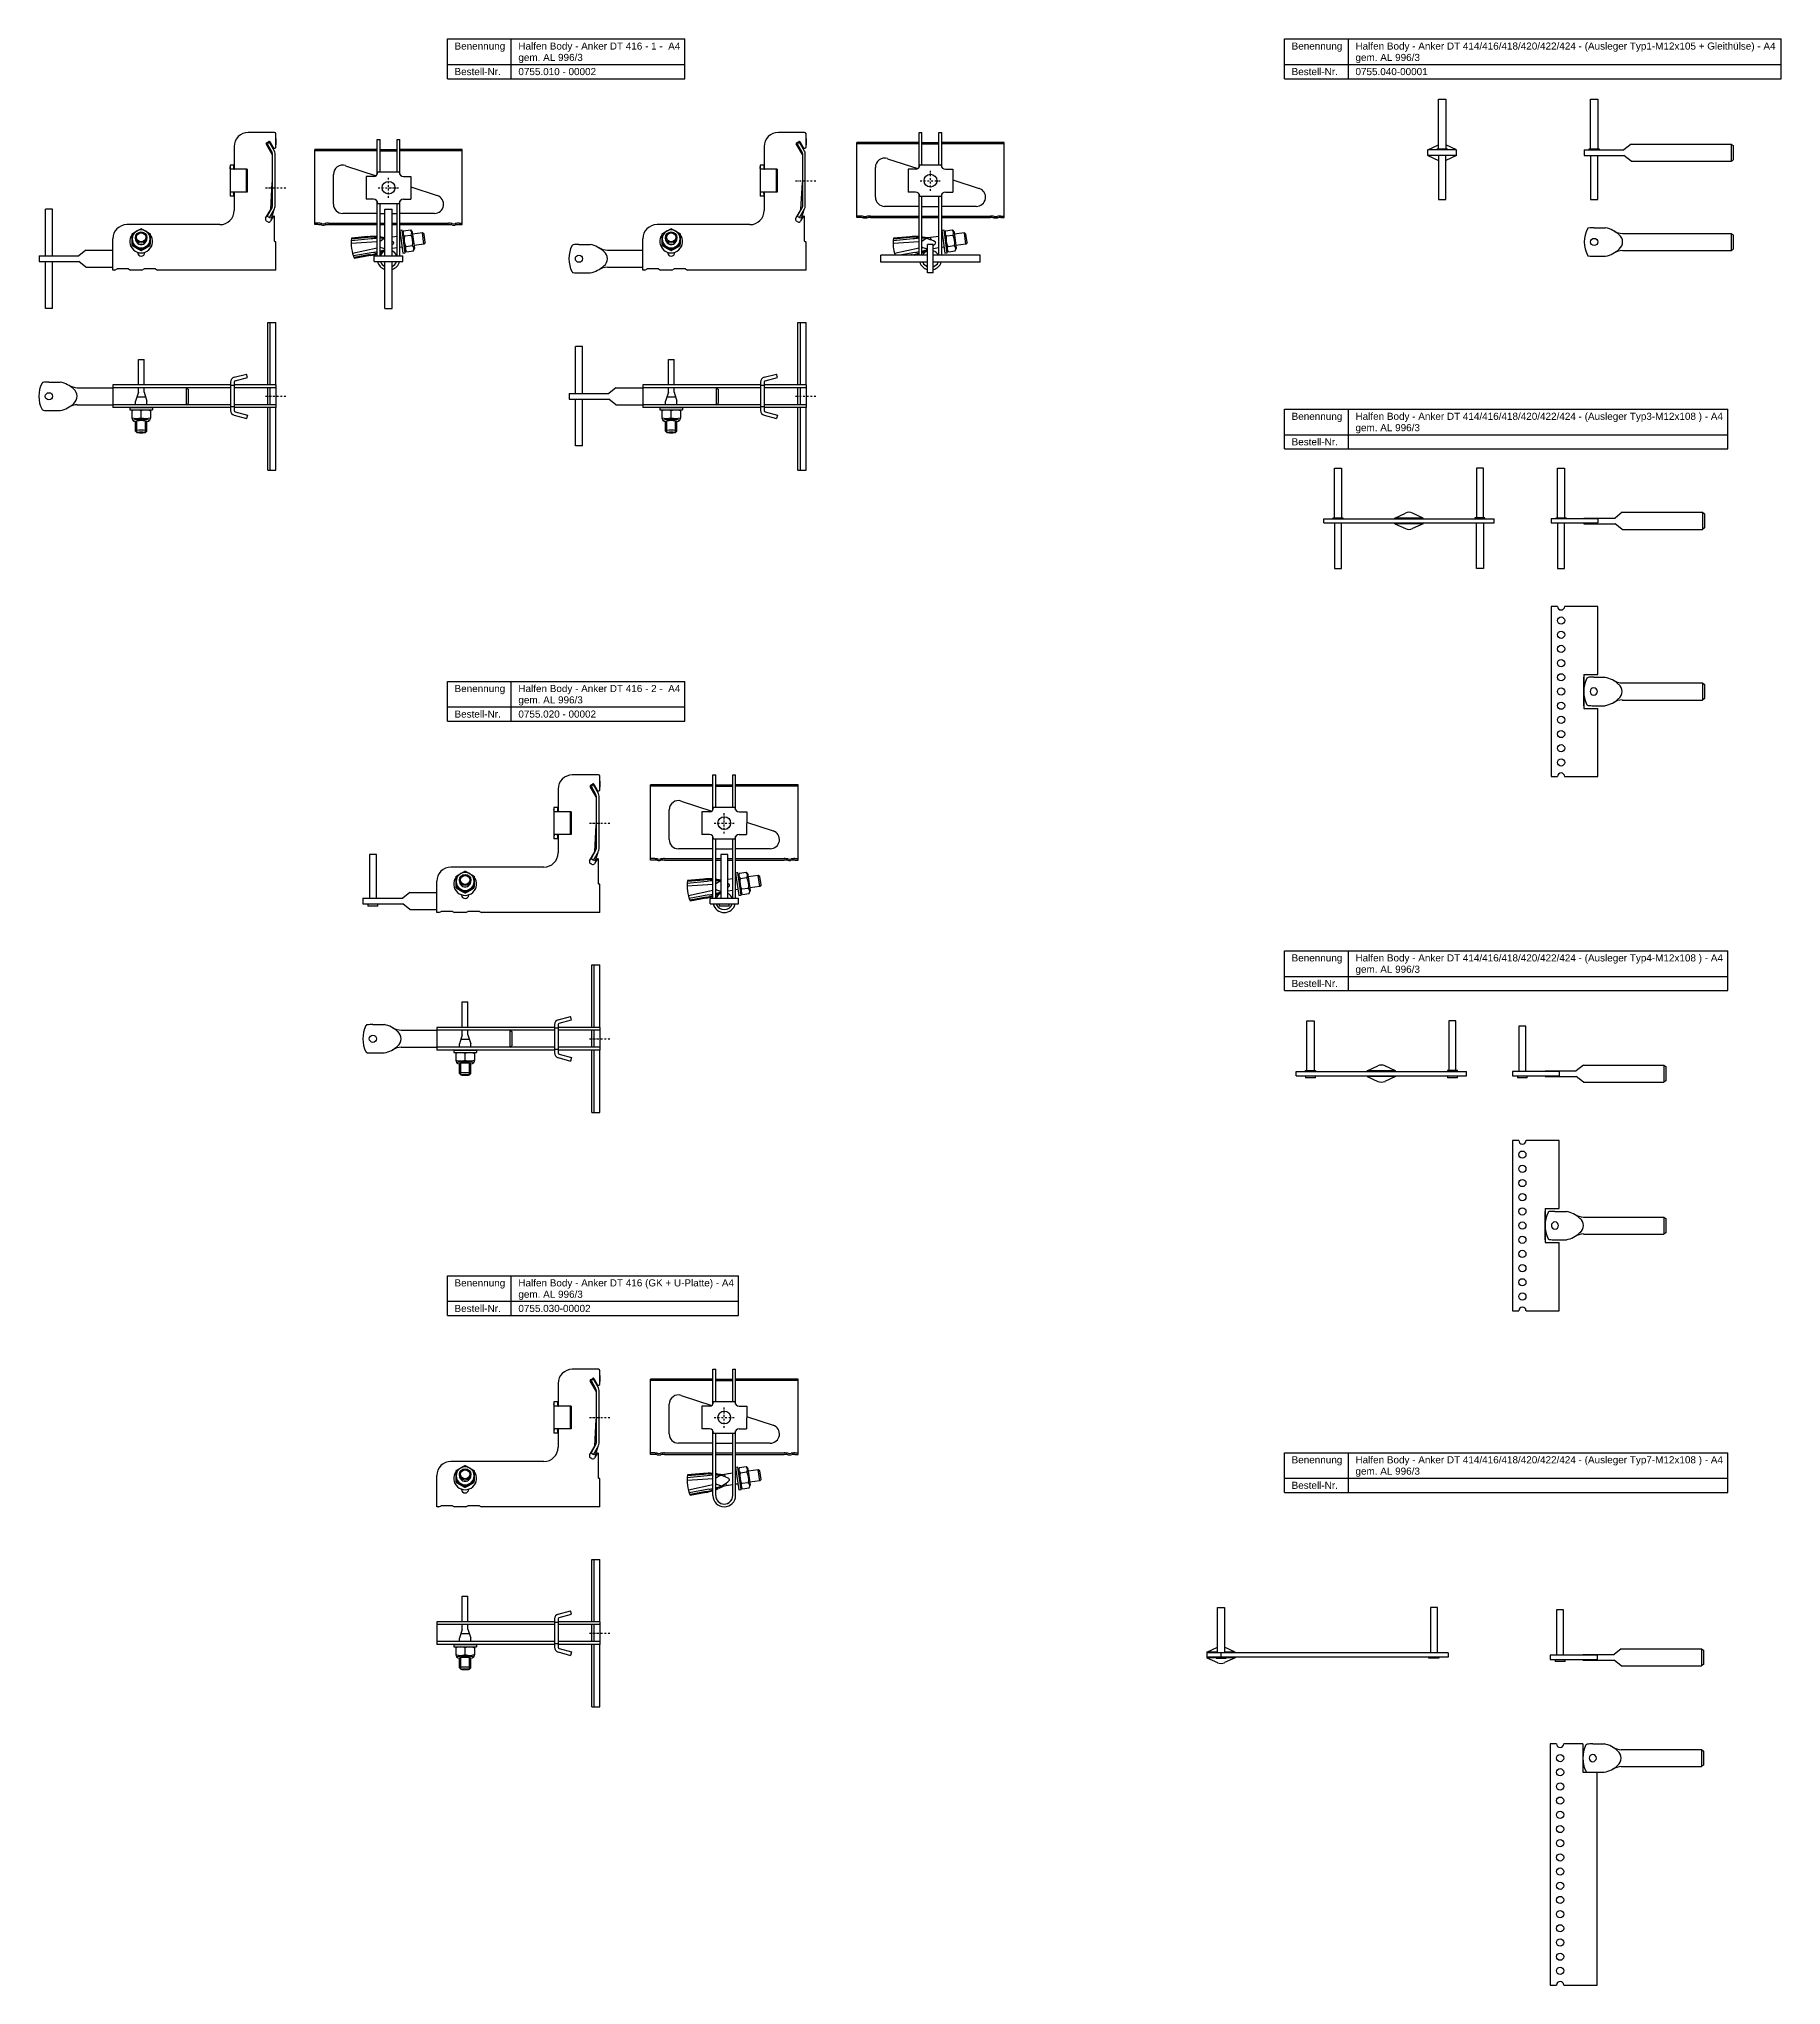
# Model space of a CAD drawing. Header units: millimetres. Extents: x -1351 to -123, y -1210 to 162.
import ezdxf

# ---------------------------------------------------------------- set-up
doc = ezdxf.new("R2010")
doc.units = ezdxf.units.MM
doc.header["$LTSCALE"] = 10
doc.linetypes.add('STRICHPUNKT2', pattern=[0.5, 0.25, -0.125, 0, -0.125])
doc.layers.add('HALFEN', color=2, linetype='Continuous')
doc.styles.add('ARIAL50', font='ARIAL.TTF', dxfattribs={"height": 5})

msp = doc.modelspace()

# ---------------------------------------------------------------- texts
at = {"layer": 'HALFEN', "style": 'ARIAL50'}
for s, p in [('Benennung', (-1058.1, 154)), ('gem. AL 996/3', (-1013.1, 146)), ('Halfen Body - Anker DT 416 - 1 -  A4', (-1013.1, 154)), ('Benennung', (-468.2, 154)), ('gem. AL 996/3', (-423.2, 146)), ('Halfen Body - Anker DT 414/416/418/420/422/424 - (Ausleger Typ1-M12x105 + Gleithülse) - A4', (-423.2, 154)), ('Bestell-Nr.', (-1058.1, 136)), ('0755.010 - 00002', (-1013.1, 136)), ('Bestell-Nr.', (-468.2, 136)), ('0755.040-00001', (-423.2, 136)), ('Benennung', (-468.2, -107)), ('gem. AL 996/3', (-423.2, -115)), ('Halfen Body - Anker DT 414/416/418/420/422/424 - (Ausleger Typ3-M12x108 ) - A4', (-423.2, -107)), ('Bestell-Nr.', (-468.2, -125)), ('Benennung', (-1058.1, -298.9)), ('gem. AL 996/3', (-1013.1, -306.9)), ('Halfen Body - Anker DT 416 - 2 -  A4', (-1013.1, -298.9)), ('Bestell-Nr.', (-1058.1, -316.9)), ('0755.020 - 00002', (-1013.1, -316.9)), ('Benennung', (-468.2, -488.8)), ('gem. AL 996/3', (-423.2, -496.8)), ('Halfen Body - Anker DT 414/416/418/420/422/424 - (Ausleger Typ4-M12x108 ) - A4', (-423.2, -488.8)), ('Bestell-Nr.', (-468.2, -506.8)), ('Benennung', (-1058.1, -717.9)), ('Halfen Body - Anker DT 416 (GK + U-Platte) - A4', (-1013.1, -717.9)), ('gem. AL 996/3', (-1013.1, -725.9)), ('Bestell-Nr.', (-1058.1, -735.9)), ('0755.030-00002', (-1013.1, -735.9)), ('Benennung', (-468.2, -842.6)), ('gem. AL 996/3', (-423.2, -850.6)), ('Halfen Body - Anker DT 414/416/418/420/422/424 - (Ausleger Typ7-M12x108 ) - A4', (-423.2, -842.6)), ('Bestell-Nr.', (-468.2, -860.6))]:
    msp.add_text(s, height=5, dxfattribs=at).set_placement(p)

# ---------------------------------------------------------------- linework, layer by layer
at = {"layer": 'HALFEN'}
for p, q in [((-1063.1, 161.5), (-895.9, 161.5)), ((-1063.1, 133.5), (-1063.1, 161.5)), ((-1018.1, 133.5), (-1018.1, 161.5)), ((-895.9, 133.5), (-895.9, 161.5)), ((-473.2, 161.5), (-123.3, 161.5)), ((-473.2, 133.5), (-473.2, 161.5)), ((-428.2, 133.5), (-428.2, 161.5)), ((-123.3, 133.5), (-123.3, 161.5)), ((-1063.1, 143.5), (-895.9, 143.5)), ((-473.2, 143.5), (-123.3, 143.5)), ((-1063.1, 133.5), (-895.9, 133.5)), ((-473.2, 133.5), (-123.3, 133.5)), ((-364.6, 84), (-364.6, 119)), ((-364.6, 119), (-359.6, 119)), ((-359.6, 119), (-359.6, 84)), ((-257.5, 84), (-257.5, 119)), ((-257.5, 119), (-252.5, 119)), ((-252.5, 119), (-252.5, 84)), ((-1213.4, 85.6), (-1213.4, 69.9)), ((-1184.9, 95.6), (-1203.4, 95.6)), ((-1184.9, 95.6), (-1203.4, 95.6)), ((-1183.9, 91.3), (-1183.9, 94.6)), ((-1183.9, 85.4), (-1183.9, 94.6)), ((-1183.9, 91.3), (-1183.9, 86.9)), ((-1156.6, 30.6), (-1156.6, 83.6)), ((-1112.6, 83.6), (-1156.6, 83.6)), ((-1112.6, 82.6), (-1156.6, 82.6)), ((-1112.6, 65.9), (-1112.6, 90.6)), ((-1112.6, 90.6), (-1110.6, 90.6)), ((-1110.6, 67.6), (-1110.6, 90.6)), ((-1110.6, 83.6), (-1098.6, 83.6)), ((-1110.6, 82.6), (-1098.6, 82.6)), ((-1098.6, 67.6), (-1098.6, 90.6)), ((-1098.6, 90.6), (-1096.6, 90.6)), ((-1096.6, 65.9), (-1096.6, 90.6)), ((-1052.6, 83.6), (-1096.6, 83.6)), ((-1052.6, 82.6), (-1096.6, 82.6)), ((-1052.6, 30.6), (-1052.6, 83.6)), ((-839.9, 85.6), (-839.9, 69.9)), ((-811.4, 95.6), (-829.9, 95.6)), ((-811.4, 95.6), (-829.9, 95.6)), ((-810.4, 91.3), (-810.4, 94.6)), ((-810.4, 85.4), (-810.4, 94.6)), ((-810.4, 91.3), (-810.4, 86.9)), ((-774.7, 35.6), (-774.7, 88.6)), ((-730.7, 88.6), (-774.7, 88.6)), ((-730.7, 87.6), (-774.7, 87.6)), ((-730.7, 70.9), (-730.7, 95.6)), ((-730.7, 95.6), (-728.7, 95.6)), ((-728.7, 72.6), (-728.7, 95.6)), ((-728.7, 88.6), (-716.7, 88.6)), ((-728.7, 87.6), (-716.7, 87.6)), ((-716.7, 72.6), (-716.7, 95.6)), ((-716.7, 95.6), (-714.7, 95.6)), ((-714.7, 70.9), (-714.7, 95.6)), ((-670.7, 88.6), (-714.7, 88.6)), ((-670.7, 87.6), (-714.7, 87.6)), ((-670.7, 35.6), (-670.7, 88.6)), ((-372.1, 83.3), (-364.7, 86.8)), ((-372.1, 79.3), (-372.1, 83.3)), ((-352.1, 83.3), (-372.1, 83.3)), ((-365.6, 83.3), (-365.6, 84)), ((-365.6, 84), (-358.6, 84)), ((-352.1, 83.3), (-359.6, 86.8)), ((-358.6, 84), (-358.6, 83.3)), ((-352.1, 79.3), (-352.1, 83.3)), ((-262, 83.3), (-234, 83.3)), ((-262, 83.3), (-262, 79.3)), ((-258.5, 83.3), (-258.5, 84)), ((-258.5, 84), (-251.5, 84)), ((-251.5, 84), (-251.5, 83.3)), ((-229, 87.3), (-234, 83.3)), ((-229, 87.3), (-158.4, 87.3)), ((-158.4, 87.3), (-158.4, 75.3)), ((-158.4, 87.3), (-157, 86.3)), ((-157, 86.3), (-157, 76.3)), ((-1216.3, 72.6), (-1216.3, 50.6)), ((-1213.8, 72.6), (-1216.3, 72.6)), ((-1204.3, 69.6), (-1215.5, 69.6)), ((-1213.8, 72.6), (-1213.8, 70.6)), ((-1204.9, 69.6), (-1204.9, 53.6)), ((-1204.3, 69.6), (-1204.3, 53.6)), ((-1134.9, 72.1), (-1113.4, 65.1)), ((-842.7, 72.6), (-842.7, 50.6)), ((-840.2, 72.6), (-842.7, 72.6)), ((-830.7, 69.6), (-842, 69.6)), ((-840.2, 72.6), (-840.2, 70.6)), ((-831.4, 69.6), (-831.4, 53.6)), ((-830.7, 69.6), (-830.7, 53.6)), ((-761.5, 50), (-761.5, 71)), ((-753, 77.1), (-731.5, 70.1)), ((-738.4, 69.6), (-738.4, 53.6)), ((-733.2, 69.6), (-738.4, 69.6)), ((-715.2, 72.6), (-730.2, 72.6)), ((-712.2, 69.6), (-707, 69.6)), ((-707, 69.6), (-707, 53.6)), ((-352.1, 79.3), (-372.1, 79.3)), ((-372.1, 79.3), (-364.7, 75.9)), ((-364.6, 79.3), (-364.6, 48.3)), ((-352.1, 79.3), (-359.6, 75.9)), ((-359.6, 48.3), (-359.6, 79.3)), ((-262, 79.3), (-234, 79.3)), ((-257.5, 79.3), (-257.5, 48.3)), ((-252.5, 48.3), (-252.5, 79.3)), ((-229, 75.3), (-234, 79.3)), ((-229, 75.3), (-158.4, 75.3)), ((-158.4, 75.3), (-157, 76.3)), ((-1143.4, 45), (-1143.4, 66)), ((-1120.3, 64.6), (-1120.3, 48.6)), ((-1115.1, 64.6), (-1120.3, 64.6)), ((-1097.1, 67.6), (-1112.1, 67.6)), ((-1094.1, 64.6), (-1088.9, 64.6)), ((-1088.9, 64.6), (-1088.9, 48.6)), ((-1088.9, 57.2), (-1070.3, 51.1)), ((-707, 62.2), (-688.4, 56.1)), ((-1346.4, 8.6), (-1346.4, 41.6)), ((-1341.4, 41.6), (-1346.4, 41.6)), ((-1341.4, 8.6), (-1341.4, 41.6)), ((-1213.8, 50.6), (-1216.3, 50.6)), ((-1204.3, 53.6), (-1215.5, 53.6)), ((-1213.8, 52.6), (-1213.8, 50.6)), ((-1213.4, 53.3), (-1213.4, 40.6)), ((-1115.1, 48.6), (-1120.3, 48.6)), ((-1112.6, 8.6), (-1112.6, 47.3)), ((-1112.1, 45.6), (-1097.1, 45.6)), ((-1110.6, 8.6), (-1110.6, 45.6)), ((-1107.1, 8.6), (-1107.1, 41.6)), ((-1107.1, 41.6), (-1102.1, 41.6)), ((-1102.1, 8.6), (-1102.1, 41.6)), ((-1098.6, 8.6), (-1098.6, 45.6)), ((-1096.6, 8.6), (-1096.6, 47.3)), ((-1094.1, 48.6), (-1088.9, 48.6)), ((-840.2, 50.6), (-842.7, 50.6)), ((-830.7, 53.6), (-842, 53.6)), ((-840.2, 52.6), (-840.2, 50.6)), ((-839.9, 53.3), (-839.9, 40.6)), ((-730.7, 43.5), (-755, 43.5)), ((-733.2, 53.6), (-738.4, 53.6)), ((-730.7, 9.1), (-730.7, 52.3)), ((-730.2, 50.6), (-715.2, 50.6)), ((-728.7, 9.1), (-728.7, 50.6)), ((-728.7, 43.5), (-716.7, 43.5)), ((-716.7, 9.1), (-716.7, 50.6)), ((-714.7, 9.1), (-714.7, 52.3)), ((-690.4, 43.5), (-714.7, 43.5)), ((-712.2, 53.6), (-707, 53.6)), ((-364.6, 48.3), (-359.6, 48.3)), ((-257.5, 48.3), (-252.5, 48.3)), ((-1223.4, 30.6), (-1288.9, 30.6)), ((-1184.9, 18.9), (-1184.9, 36.1)), ((-1154.4, 31.6), (-1156.6, 31.6)), ((-1154.4, 30.6), (-1156.6, 30.6)), ((-1146.9, 31.6), (-1112.6, 31.6)), ((-1146.9, 30.6), (-1112.6, 30.6)), ((-1112.6, 38.5), (-1136.9, 38.5)), ((-1110.6, 38.5), (-1107.1, 38.5)), ((-1110.6, 31.6), (-1107.1, 31.6)), ((-1110.6, 30.6), (-1107.1, 30.6)), ((-1102.1, 38.5), (-1098.6, 38.5)), ((-1102.1, 31.6), (-1098.6, 31.6)), ((-1102.1, 30.6), (-1098.6, 30.6)), ((-1072.3, 38.5), (-1096.6, 38.5)), ((-1096.6, 31.6), (-1062.4, 31.6)), ((-1096.6, 30.6), (-1062.4, 30.6)), ((-1054.9, 31.6), (-1052.6, 31.6)), ((-1054.9, 30.6), (-1052.6, 30.6)), ((-849.9, 30.6), (-915.4, 30.6)), ((-811.4, 18.9), (-811.4, 36.1)), ((-772.5, 36.6), (-774.7, 36.6)), ((-772.5, 35.6), (-774.7, 35.6)), ((-765, 36.6), (-730.7, 36.6)), ((-765, 35.6), (-730.7, 35.6)), ((-728.7, 36.6), (-716.7, 36.6)), ((-728.7, 35.6), (-716.7, 35.6)), ((-714.7, 36.6), (-680.5, 36.6)), ((-714.7, 35.6), (-680.5, 35.6)), ((-673, 36.6), (-670.7, 36.6)), ((-673, 35.6), (-670.7, 35.6)), ((-255, 28.4), (-247, 28.4)), ((-1298.9, -1.4), (-1298.9, 20.6)), ((-1283, 20.7), (-1283, 21.5)), ((-1274.9, 20.7), (-1274.9, 21.5)), ((-1184.2, 18.6), (-1184.6, 18.6)), ((-1183.9, -1.4), (-1183.9, 18.3)), ((-1112.6, 18.4), (-1130.9, 17.2)), ((-1116.8, 20.5), (-1130.8, 19.1)), ((-1119.2, 22.2), (-1130.6, 21.1)), ((-1119.2, 21.5), (-1130.6, 20.4)), ((-1112.6, 14.1), (-1129.9, 10.3)), ((-1107.6, 20.8), (-1110.6, 18.8)), ((-1110.6, 15), (-1110.5, 14.5)), ((-1110.5, 14.5), (-1110.6, 14.5)), ((-1107.1, 13.5), (-1110.5, 14.5)), ((-1108.6, 20.9), (-1107.6, 20.8)), ((-1098.6, 22.3), (-1102.1, 21.8)), ((-1098.6, 14.2), (-1102.1, 13.7)), ((-1095, 26.7), (-1096.6, 26.4)), ((-1096.6, 26.4), (-1094.4, 10.6)), ((-1096.1, 22.6), (-1096.6, 22.6)), ((-1095, 14.7), (-1096.6, 14.5)), ((-1092.8, 10.8), (-1095, 26.7)), ((-1094, 26.3), (-1094.7, 24.5)), ((-1094.7, 24.6), (-1093.1, 13.2)), ((-1094, 26.3), (-1089.2, 27)), ((-1093.5, 22.6), (-1088.7, 23.3)), ((-1092.4, 15.2), (-1087.6, 15.8)), ((-1089.2, 27), (-1088, 25.4)), ((-1088, 25.4), (-1086.4, 13.9)), ((-1080.7, 24.8), (-1087.8, 23.8)), ((-1087.1, 12.1), (-1086.4, 13.9)), ((-1079.6, 16.9), (-1086.6, 15.9)), ((-1079.6, 16.9), (-1080.7, 24.8)), ((-1079.5, 24), (-1080.7, 24.8)), ((-1078.7, 18), (-1079.6, 16.9)), ((-1078.7, 18), (-1079.5, 24)), ((-970.4, 16.6), (-962.4, 16.6)), ((-925.4, -1.4), (-925.4, 20.6)), ((-909.4, 20.7), (-909.4, 21.5)), ((-901.4, 20.7), (-901.4, 21.5)), ((-810.7, 18.6), (-811.1, 18.6)), ((-810.4, -1.4), (-810.4, 18.3)), ((-730.7, 18.4), (-749, 17.2)), ((-730.7, 18.4), (-749, 17.2)), ((-734.9, 20.5), (-748.9, 19.1)), ((-734.9, 20.5), (-748.9, 19.1)), ((-737.3, 22.1), (-748.8, 21.1)), ((-737.3, 21.5), (-748.7, 20.4)), ((-730.7, 14.1), (-748, 10.3)), ((-730.7, 14.1), (-748, 10.3)), ((-725.7, 20.8), (-728.7, 18.8)), ((-725.7, 20.8), (-728.7, 18.8)), ((-728.7, 15), (-728.7, 14.5)), ((-728.7, 15), (-728.7, 14.5)), ((-728.7, 14.5), (-728.7, 14.5)), ((-725.2, 13.5), (-728.7, 14.5)), ((-728.7, 14.5), (-728.7, 14.5)), ((-724.7, 13.3), (-728.7, 14.5)), ((-726.7, 20.9), (-725.7, 20.8)), ((-726.7, 20.9), (-725.7, 20.8)), ((-724.7, -3.4), (-724.7, 16.6)), ((-720.7, 16.6), (-724.7, 16.6)), ((-716.7, 22.3), (-722.6, 21.5)), ((-722.3, 19.9), (-722.6, 21.5)), ((-722.3, 19.8), (-722.4, 20.5)), ((-720.7, -3.4), (-720.7, 16.6)), ((-716.7, 14.2), (-720.7, 13.6)), ((-713.1, 26.7), (-714.7, 26.4)), ((-714.7, 26.4), (-712.5, 10.6)), ((-714.2, 22.6), (-714.7, 22.6)), ((-713.1, 14.7), (-714.7, 14.5)), ((-710.9, 10.8), (-713.1, 26.7)), ((-712.9, 24.6), (-711.2, 13.2)), ((-712.1, 26.3), (-712.8, 24.5)), ((-712.1, 26.3), (-707.3, 27)), ((-711.6, 22.6), (-706.8, 23.3)), ((-710.5, 15.2), (-705.7, 15.8)), ((-707.3, 27), (-706.1, 25.4)), ((-706.1, 25.4), (-704.5, 13.9)), ((-698.8, 24.8), (-705.9, 23.8)), ((-705.2, 12.1), (-704.5, 13.9)), ((-697.7, 16.9), (-704.8, 15.9)), ((-697.7, 16.9), (-698.8, 24.8)), ((-697.7, 24), (-698.8, 24.8)), ((-696.8, 18), (-697.7, 24)), ((-696.8, 18), (-697.7, 16.9)), ((-235, 24.4), (-158.4, 24.4)), ((-158.4, 24.4), (-158.4, 12.4)), ((-158.4, 24.4), (-157, 23.4)), ((-157, 23.4), (-157, 13.4)), ((-1350.9, 8.6), (-1322.9, 8.6)), ((-1350.9, 8.6), (-1350.9, 4.6)), ((-1350.9, 4.6), (-1322.9, 4.6)), ((-1346.4, -28.4), (-1346.4, 4.6)), ((-1341.4, -28.4), (-1341.4, 4.6)), ((-1317.9, 12.6), (-1322.9, 8.6)), ((-1317.9, 0.6), (-1322.9, 4.6)), ((-1317.9, 12.6), (-1298.9, 12.6)), ((-1317.9, 0.6), (-1298.9, 0.6)), ((-1281.4, 10.9), (-1281.4, 11.1)), ((-1276.4, 10.9), (-1276.4, 11.1)), ((-1115.4, 11), (-1129.3, 8.5)), ((-1117.5, 9.5), (-1128.8, 7.4)), ((-1117.4, 8.8), (-1128.6, 6.7)), ((-1114.6, 8.6), (-1094.6, 8.6)), ((-1114.6, 4.6), (-1114.6, 8.6)), ((-1114.6, 4.6), (-1094.6, 4.6)), ((-1107.5, 12.9), (-1107.1, 13.1)), ((-1107.1, -28.4), (-1107.1, 4.6)), ((-1102.1, -28.4), (-1102.1, 4.6)), ((-1094.6, 4.6), (-1094.6, 8.6)), ((-1094.4, 10.6), (-1092.8, 10.8)), ((-1091.9, 11.4), (-1093.1, 13)), ((-1091.9, 11.4), (-1087.1, 12.1)), ((-950.4, 12.6), (-925.4, 12.6)), ((-950.4, 0.6), (-925.4, 0.6)), ((-907.9, 10.9), (-907.9, 11.1)), ((-902.9, 10.9), (-902.9, 11.1)), ((-724.7, 9.1), (-757.7, 9.1)), ((-757.7, 4.1), (-757.7, 9.1)), ((-724.7, 4.1), (-757.7, 4.1)), ((-733.6, 11), (-744.3, 9.1)), ((-733.6, 11), (-744.3, 9.1)), ((-735.6, 9.5), (-737.6, 9.1)), ((-735.6, 9.5), (-737.6, 9.1)), ((-725.6, 12.9), (-724.7, 13.3)), ((-725.6, 12.9), (-725.2, 13.1)), ((-687.7, 9.1), (-720.7, 9.1)), ((-687.7, 4.1), (-720.7, 4.1)), ((-712.5, 10.6), (-710.9, 10.8)), ((-710, 11.4), (-711.2, 13)), ((-710, 11.4), (-705.2, 12.1)), ((-687.7, 4.1), (-687.7, 9.1)), ((-255, 8.4), (-247, 8.4)), ((-235, 12.4), (-158.4, 12.4)), ((-158.4, 12.4), (-157, 13.4)), ((-1297.4, -1.4), (-1298.9, -1.4)), ((-1297.4, -1.4), (-1295.9, -0.6)), ((-1287.9, -0.6), (-1295.9, -0.6)), ((-1287.9, -0.6), (-1286.4, -1.4)), ((-1278.4, -1.4), (-1286.4, -1.4)), ((-1278.4, -1.4), (-1276.9, -0.6)), ((-1268.9, -0.6), (-1276.9, -0.6)), ((-1268.9, -0.6), (-1267.4, -1.4)), ((-1183.9, -1.4), (-1267.4, -1.4)), ((-970.4, -3.4), (-962.4, -3.4)), ((-923.9, -1.4), (-925.4, -1.4)), ((-923.9, -1.4), (-922.4, -0.6)), ((-914.4, -0.6), (-922.4, -0.6)), ((-914.4, -0.6), (-912.9, -1.4)), ((-904.9, -1.4), (-912.9, -1.4)), ((-904.9, -1.4), (-903.4, -0.6)), ((-895.4, -0.6), (-903.4, -0.6)), ((-895.4, -0.6), (-893.9, -1.4)), ((-810.4, -1.4), (-893.9, -1.4)), ((-720.7, -3.4), (-724.7, -3.4)), ((-1341.4, -28.4), (-1346.4, -28.4)), ((-1189.7, -82.4), (-1189.7, -38.4)), ((-1189.7, -38.4), (-1183.9, -38.4)), ((-1187.9, -82.4), (-1187.9, -38.4)), ((-1183.9, -82.4), (-1183.9, -38.4)), ((-1107.1, -28.4), (-1102.1, -28.4)), ((-816.1, -82.4), (-816.1, -38.4)), ((-816.1, -38.4), (-810.4, -38.4)), ((-814.4, -82.4), (-814.4, -38.4)), ((-810.4, -82.4), (-810.4, -38.4)), ((-1280.9, -64.4), (-1276.9, -64.4)), ((-1280.9, -82.4), (-1280.9, -64.4)), ((-1276.9, -82.4), (-1276.9, -64.4)), ((-972.9, -88.4), (-972.9, -55.4)), ((-967.9, -55.4), (-972.9, -55.4)), ((-967.9, -88.4), (-967.9, -55.4)), ((-907.4, -64.4), (-903.4, -64.4)), ((-907.4, -82.4), (-907.4, -64.4)), ((-903.4, -82.4), (-903.4, -64.4)), ((-1343.9, -80.4), (-1335.9, -80.4)), ((-1215.9, -80.4), (-1215.9, -100.4)), ((-1213.4, -77), (-1204.6, -74.7)), ((-1213.4, -80.4), (-1213.4, -100.4)), ((-1212.7, -79.4), (-1203.9, -77.1)), ((-1203.9, -77.1), (-1204.6, -74.7)), ((-842.4, -80.4), (-842.4, -100.4)), ((-839.9, -80.4), (-839.9, -100.4)), ((-839.8, -77), (-831.1, -74.7)), ((-839.2, -79.4), (-830.4, -77.1)), ((-830.4, -77.1), (-831.1, -74.7)), ((-1323.9, -84.4), (-1298.9, -84.4)), ((-1215.9, -82.4), (-1298.9, -82.4)), ((-1298.9, -82.4), (-1298.9, -98.4)), ((-1215.9, -84.4), (-1298.9, -84.4)), ((-1280.9, -87.6), (-1282.9, -93.9)), ((-1282.9, -96.4), (-1282.9, -93.9)), ((-1275.9, -90.9), (-1281.9, -90.9)), ((-1280.9, -87.6), (-1280.9, -84.4)), ((-1276.9, -87.6), (-1276.9, -84.4)), ((-1276.9, -87.6), (-1274.9, -93.9)), ((-1274.9, -96.4), (-1274.9, -93.9)), ((-1247.3, -84.4), (-1247.3, -96.4)), ((-1247.3, -84.4), (-1245.9, -85.4)), ((-1247.3, -96.4), (-1245.9, -95.4)), ((-1245.9, -85.4), (-1245.9, -95.4)), ((-1213.4, -82.9), (-1215.9, -82.9)), ((-1183.9, -82.4), (-1213.4, -82.4)), ((-1213.4, -82.4), (-1213.4, -84.4)), ((-1183.9, -84.4), (-1213.4, -84.4)), ((-1213.4, -84.4), (-1213.4, -96.4)), ((-1189.7, -96.4), (-1189.7, -84.4)), ((-1187.9, -96.4), (-1187.9, -84.4)), ((-1183.9, -82.4), (-1183.9, -98.4)), ((-977.4, -88.4), (-949.4, -88.4)), ((-977.4, -88.4), (-977.4, -92.4)), ((-977.4, -92.4), (-949.4, -92.4)), ((-972.9, -125.4), (-972.9, -92.4)), ((-967.9, -125.4), (-967.9, -92.4)), ((-944.4, -84.4), (-949.4, -88.4)), ((-944.4, -96.4), (-949.4, -92.4)), ((-944.4, -84.4), (-925.4, -84.4)), ((-842.4, -82.4), (-925.4, -82.4)), ((-925.4, -82.4), (-925.4, -98.4)), ((-842.4, -84.4), (-925.4, -84.4)), ((-907.4, -87.6), (-909.4, -93.9)), ((-909.4, -96.4), (-909.4, -93.9)), ((-902.4, -90.9), (-908.4, -90.9)), ((-907.4, -87.6), (-907.4, -84.4)), ((-903.4, -87.6), (-903.4, -84.4)), ((-903.4, -87.6), (-901.4, -93.9)), ((-901.4, -96.4), (-901.4, -93.9)), ((-873.8, -84.4), (-873.8, -96.4)), ((-873.8, -84.4), (-872.4, -85.4)), ((-873.8, -96.4), (-872.4, -95.4)), ((-872.4, -85.4), (-872.4, -95.4)), ((-839.9, -82.9), (-842.4, -82.9)), ((-810.4, -82.4), (-839.9, -82.4)), ((-839.9, -82.4), (-839.9, -84.4)), ((-810.4, -84.4), (-839.9, -84.4)), ((-839.9, -84.4), (-839.9, -96.4)), ((-816.1, -96.4), (-816.1, -84.4)), ((-814.4, -96.4), (-814.4, -84.4)), ((-810.4, -82.4), (-810.4, -98.4)), ((-1343.9, -100.4), (-1335.9, -100.4)), ((-1323.9, -96.4), (-1298.9, -96.4)), ((-1215.9, -96.4), (-1298.9, -96.4)), ((-1215.9, -98.4), (-1298.9, -98.4)), ((-1286.9, -98.4), (-1270.9, -98.4)), ((-1286.9, -98.4), (-1286.9, -100)), ((-1286.9, -100), (-1270.9, -100)), ((-1284.7, -100), (-1285.4, -100.7)), ((-1285.4, -100.7), (-1285.4, -105.5)), ((-1285.4, -105.5), (-1284.7, -107.5)), ((-1284.7, -100), (-1273.1, -100)), ((-1282.9, -114.9), (-1282.9, -108.1)), ((-1282.9, -114.9), (-1282.9, -108.1)), ((-1281.9, -115.9), (-1281.9, -107.7)), ((-1281.9, -115.9), (-1281.9, -107.7)), ((-1278.9, -105.5), (-1278.9, -100.7)), ((-1275.9, -115.9), (-1275.9, -107.7)), ((-1275.9, -115.9), (-1275.9, -107.7)), ((-1274.9, -114.9), (-1274.9, -108.1)), ((-1274.9, -114.9), (-1274.9, -108.1)), ((-1273.1, -100), (-1272.4, -100.7)), ((-1272.4, -105.5), (-1273.1, -107.5)), ((-1272.4, -100.7), (-1272.4, -105.5)), ((-1270.9, -98.4), (-1270.9, -100)), ((-1213.4, -97.9), (-1215.9, -97.9)), ((-1183.9, -96.4), (-1213.4, -96.4)), ((-1213.4, -96.4), (-1213.4, -98.4)), ((-1183.9, -98.4), (-1213.4, -98.4)), ((-1213.4, -103.7), (-1204.6, -106.1)), ((-1212.7, -101.3), (-1203.9, -103.7)), ((-1203.9, -103.7), (-1204.6, -106.1)), ((-1189.7, -142.4), (-1189.7, -98.4)), ((-1187.9, -142.4), (-1187.9, -98.4)), ((-1183.9, -142.4), (-1183.9, -98.4)), ((-944.4, -96.4), (-925.4, -96.4)), ((-842.4, -96.4), (-925.4, -96.4)), ((-842.4, -98.4), (-925.4, -98.4)), ((-913.4, -98.4), (-897.4, -98.4)), ((-913.4, -98.4), (-913.4, -100)), ((-913.4, -100), (-897.4, -100)), ((-911.2, -100), (-911.9, -100.7)), ((-911.9, -100.7), (-911.9, -105.5)), ((-911.9, -105.5), (-911.2, -107.5)), ((-911.2, -100), (-899.6, -100)), ((-909.4, -114.9), (-909.4, -108.1)), ((-909.4, -114.9), (-909.4, -108.1)), ((-908.4, -115.9), (-908.4, -107.7)), ((-908.4, -115.9), (-908.4, -107.7)), ((-905.4, -105.5), (-905.4, -100.7)), ((-902.4, -115.9), (-902.4, -107.7)), ((-902.4, -115.9), (-902.4, -107.7)), ((-901.4, -114.9), (-901.4, -108.1)), ((-901.4, -114.9), (-901.4, -108.1)), ((-899.6, -100), (-898.9, -100.7)), ((-898.9, -105.5), (-899.6, -107.5)), ((-898.9, -100.7), (-898.9, -105.5)), ((-897.4, -98.4), (-897.4, -100)), ((-839.9, -97.9), (-842.4, -97.9)), ((-810.4, -96.4), (-839.9, -96.4)), ((-839.9, -96.4), (-839.9, -98.4)), ((-810.4, -98.4), (-839.9, -98.4)), ((-839.8, -103.7), (-831.1, -106.1)), ((-839.2, -101.3), (-830.4, -103.7)), ((-830.4, -103.7), (-831.1, -106.1)), ((-816.1, -142.4), (-816.1, -98.4)), ((-814.4, -142.4), (-814.4, -98.4)), ((-810.4, -142.4), (-810.4, -98.4)), ((-473.2, -99.5), (-160.9, -99.5)), ((-473.2, -127.5), (-473.2, -99.5)), ((-428.2, -127.5), (-428.2, -99.5)), ((-160.9, -127.5), (-160.9, -99.5)), ((-1281.9, -115.9), (-1282.9, -114.9)), ((-1281.9, -115.9), (-1282.9, -114.9)), ((-1275.9, -115.9), (-1274.9, -114.9)), ((-1275.9, -115.9), (-1274.9, -114.9)), ((-908.4, -115.9), (-909.4, -114.9)), ((-908.4, -115.9), (-909.4, -114.9)), ((-902.4, -115.9), (-901.4, -114.9)), ((-902.4, -115.9), (-901.4, -114.9)), ((-473.2, -117.5), (-160.9, -117.5)), ((-967.9, -125.4), (-972.9, -125.4)), ((-473.2, -127.5), (-160.9, -127.5)), ((-1189.7, -142.4), (-1183.9, -142.4)), ((-816.1, -142.4), (-810.4, -142.4)), ((-438, -176), (-438, -141)), ((-438, -141), (-433, -141)), ((-433, -141), (-433, -176)), ((-333, -141), (-338, -141)), ((-338, -141), (-338, -176)), ((-333, -176), (-333, -141)), ((-280.8, -176), (-280.8, -141)), ((-280.8, -141), (-275.8, -141)), ((-275.8, -141), (-275.8, -176)), ((-445.5, -179.7), (-445.5, -176.7)), ((-445.5, -176.7), (-325.5, -176.7)), ((-439, -176.7), (-439, -176)), ((-439, -176), (-432, -176)), ((-432, -176), (-432, -176.7)), ((-395.5, -176.2), (-388, -172.7)), ((-395.5, -176.7), (-395.5, -176.2)), ((-375.5, -176.2), (-395.5, -176.2)), ((-375.5, -176.2), (-383, -172.7)), ((-375.5, -176.7), (-375.5, -176.2)), ((-332, -176), (-339, -176)), ((-339, -176), (-339, -176.7)), ((-332, -176.7), (-332, -176)), ((-325.5, -179.7), (-325.5, -176.7)), ((-252.3, -176.7), (-285.3, -176.7)), ((-285.3, -176.7), (-285.3, -179.7)), ((-281.8, -176.7), (-281.8, -176)), ((-281.8, -176), (-274.8, -176)), ((-274.8, -176), (-274.8, -176.7)), ((-262.3, -176.2), (-240.3, -176.2)), ((-262.3, -176.2), (-262.3, -176.7)), ((-252.3, -176.7), (-252.3, -179.7)), ((-235.3, -172.2), (-240.3, -176.2)), ((-235.3, -172.2), (-178.7, -172.2)), ((-178.7, -172.2), (-178.7, -184.2)), ((-178.7, -172.2), (-177.3, -173.2)), ((-177.3, -173.2), (-177.3, -183.2)), ((-445.5, -179.7), (-325.5, -179.7)), ((-438, -179.7), (-438, -211.7)), ((-433, -211.7), (-433, -179.7)), ((-395.5, -180.2), (-395.5, -179.7)), ((-375.5, -180.2), (-395.5, -180.2)), ((-395.5, -180.2), (-388, -183.6)), ((-375.5, -180.2), (-383, -183.6)), ((-375.5, -180.2), (-375.5, -179.7)), ((-338, -211.7), (-338, -179.7)), ((-333, -179.7), (-333, -211.7)), ((-285.3, -179.7), (-252.3, -179.7)), ((-280.8, -179.7), (-280.8, -211.7)), ((-275.8, -211.7), (-275.8, -179.7)), ((-262.3, -179.7), (-262.3, -180.2)), ((-262.3, -180.2), (-240.3, -180.2)), ((-235.3, -184.2), (-240.3, -180.2)), ((-235.3, -184.2), (-178.7, -184.2)), ((-177.3, -183.2), (-178.7, -184.2)), ((-438, -211.7), (-433, -211.7)), ((-333, -211.7), (-338, -211.7)), ((-280.8, -211.7), (-275.8, -211.7)), ((-280.9, -238.5), (-285.3, -238.5)), ((-285.3, -238.5), (-285.3, -358.5)), ((-252.3, -238.5), (-275.8, -238.5)), ((-252.3, -286.5), (-252.3, -238.5)), ((-262.3, -286.5), (-262.3, -310.5)), ((-262.3, -286.5), (-252.3, -286.5)), ((-1063.1, -291.4), (-895.9, -291.4)), ((-1063.1, -319.4), (-1063.1, -291.4)), ((-1018.1, -319.4), (-1018.1, -291.4)), ((-895.9, -319.4), (-895.9, -291.4)), ((-262.3, -308.5), (-262.3, -288.5)), ((-255.3, -288.5), (-247.3, -288.5)), ((-235.3, -292.5), (-178.7, -292.5)), ((-178.7, -292.5), (-178.7, -304.5)), ((-178.7, -292.5), (-177.3, -293.5)), ((-177.3, -293.5), (-177.3, -303.5)), ((-1063.1, -309.4), (-895.9, -309.4)), ((-262.3, -310.5), (-252.3, -310.5)), ((-255.3, -308.5), (-247.3, -308.5)), ((-252.3, -358.5), (-252.3, -310.5)), ((-235.3, -304.5), (-178.7, -304.5)), ((-177.3, -303.5), (-178.7, -304.5)), ((-1063.1, -319.4), (-895.9, -319.4)), ((-985.1, -367.3), (-985.1, -383)), ((-956.6, -357.3), (-975.1, -357.3)), ((-956.6, -357.3), (-975.1, -357.3)), ((-955.6, -361.6), (-955.6, -358.3)), ((-955.6, -367.5), (-955.6, -358.3)), ((-955.6, -361.6), (-955.6, -366)), ((-920, -417.3), (-920, -364.3)), ((-876, -364.3), (-920, -364.3)), ((-876, -365.3), (-920, -365.3)), ((-876, -382), (-876, -357.3)), ((-876, -357.3), (-874, -357.3)), ((-874, -380.3), (-874, -357.3)), ((-874, -364.3), (-862, -364.3)), ((-874, -365.3), (-862, -365.3)), ((-862, -380.3), (-862, -357.3)), ((-862, -357.3), (-860, -357.3)), ((-860, -382), (-860, -357.3)), ((-816, -364.3), (-860, -364.3)), ((-816, -365.3), (-860, -365.3)), ((-816, -417.3), (-816, -364.3)), ((-285.3, -358.5), (-280.9, -358.5)), ((-275.8, -358.5), (-252.3, -358.5)), ((-988, -380.3), (-988, -402.3)), ((-985.5, -380.3), (-988, -380.3)), ((-976, -383.3), (-987.2, -383.3)), ((-985.5, -380.3), (-985.5, -382.3)), ((-976.6, -383.3), (-976.6, -399.3)), ((-976, -383.3), (-976, -399.3)), ((-906.8, -402.9), (-906.8, -381.9)), ((-898.3, -375.8), (-876.7, -382.8)), ((-883.7, -383.3), (-883.7, -399.3)), ((-878.5, -383.3), (-883.7, -383.3)), ((-860.5, -380.3), (-875.5, -380.3)), ((-857.5, -383.3), (-852.2, -383.3)), ((-852.2, -383.3), (-852.3, -399.3)), ((-852.3, -390.7), (-833.6, -396.8)), ((-985.5, -402.3), (-988, -402.3)), ((-976, -399.3), (-987.2, -399.3)), ((-985.5, -400.3), (-985.5, -402.3)), ((-985.1, -399.6), (-985.1, -412.3)), ((-876, -409.4), (-900.3, -409.4)), ((-878.5, -399.3), (-883.7, -399.3)), ((-876, -444.3), (-876, -400.6)), ((-875.5, -402.3), (-860.5, -402.3)), ((-874, -444.3), (-874, -402.3)), ((-874, -409.4), (-862, -409.4)), ((-862, -444.3), (-862, -402.3)), ((-860, -444.3), (-860, -400.6)), ((-835.6, -409.4), (-860, -409.4)), ((-857.5, -399.3), (-852.3, -399.3)), ((-1118.1, -413.3), (-1118.1, -444.3)), ((-1113.1, -413.3), (-1118.1, -413.3)), ((-1113.1, -444.3), (-1113.1, -413.3)), ((-995.1, -422.3), (-1060.6, -422.3)), ((-956.6, -434), (-956.6, -416.9)), ((-917.7, -416.3), (-920, -416.3)), ((-917.7, -417.3), (-920, -417.3)), ((-910.2, -416.3), (-876, -416.3)), ((-910.2, -417.3), (-876, -417.3)), ((-874, -416.3), (-870.5, -416.3)), ((-874, -417.3), (-870.5, -417.3)), ((-870.5, -413.3), (-870.5, -444.3)), ((-865.5, -413.3), (-870.5, -413.3)), ((-865.5, -444.3), (-865.5, -413.3)), ((-865.5, -416.3), (-862, -416.3)), ((-865.5, -417.3), (-862, -417.3)), ((-860, -416.3), (-825.7, -416.3)), ((-860, -417.3), (-825.7, -417.3)), ((-818.2, -416.3), (-816, -416.3)), ((-818.2, -417.3), (-816, -417.3)), ((-1070.6, -454.3), (-1070.6, -432.3)), ((-1054.6, -432.2), (-1054.6, -431.4)), ((-1046.6, -432.2), (-1046.6, -431.4)), ((-955.9, -434.3), (-956.3, -434.3)), ((-955.6, -454.3), (-955.6, -434.6)), ((-880.1, -432.4), (-894.2, -433.8)), ((-876, -434.5), (-894.2, -435.7)), ((-882.6, -430.7), (-894, -431.8)), ((-882.5, -431.4), (-893.9, -432.5)), ((-876, -438.8), (-893.3, -442.6)), ((-870.9, -432.1), (-874, -434.1)), ((-874, -437.9), (-873.9, -438.4)), ((-873.9, -438.4), (-874, -438.4)), ((-870.5, -439.4), (-873.9, -438.4)), ((-871.9, -432), (-870.9, -432.1)), ((-862, -430.6), (-865.5, -431.1)), ((-862, -438.7), (-865.5, -439.2)), ((-858.4, -426.2), (-860, -426.5)), ((-860, -426.5), (-857.7, -442.3)), ((-859.4, -430.3), (-860, -430.3)), ((-858.3, -438.2), (-860, -438.4)), ((-856.2, -442.1), (-858.4, -426.2)), ((-857.3, -426.6), (-858.1, -428.4)), ((-858.1, -428.3), (-856.5, -439.7)), ((-857.3, -426.6), (-852.6, -425.9)), ((-856.8, -430.3), (-852, -429.6)), ((-855.8, -437.7), (-851, -437.1)), ((-852.6, -425.9), (-851.3, -427.5)), ((-851.3, -427.5), (-849.7, -439)), ((-844, -428.1), (-851.1, -429.1)), ((-850.5, -440.8), (-849.7, -439)), ((-842.9, -436), (-850, -437)), ((-842.9, -436), (-844, -428.1)), ((-842.9, -429), (-844, -428.1)), ((-842.1, -434.9), (-842.9, -429)), ((-842.1, -434.9), (-842.9, -436)), ((-1122.6, -444.3), (-1094.6, -444.3)), ((-1122.6, -444.3), (-1122.6, -448.3)), ((-1122.6, -448.3), (-1094.6, -448.3)), ((-1119.1, -448.3), (-1119.1, -449.8)), ((-1112.1, -449.8), (-1119.1, -449.8)), ((-1112.1, -449.8), (-1112.1, -448.3)), ((-1089.6, -440.3), (-1094.6, -444.3)), ((-1089.6, -452.3), (-1094.6, -448.3)), ((-1089.6, -440.3), (-1070.6, -440.3)), ((-1089.6, -452.3), (-1070.6, -452.3)), ((-1053.1, -442), (-1053.1, -441.8)), ((-1048.1, -442), (-1048.1, -441.8)), ((-878.8, -441.9), (-892.7, -444.4)), ((-880.8, -443.4), (-892.1, -445.5)), ((-880.7, -444.1), (-892, -446.2)), ((-878, -444.3), (-858, -444.3)), ((-878, -448.3), (-878, -444.3)), ((-878, -448.3), (-858, -448.3)), ((-871.5, -448.3), (-871.5, -449.8)), ((-864.5, -449.8), (-871.5, -449.8)), ((-870.8, -440), (-870.5, -439.8)), ((-864.5, -449.8), (-864.5, -448.3)), ((-858, -448.3), (-858, -444.3)), ((-857.7, -442.3), (-856.2, -442.1)), ((-855.2, -441.5), (-856.5, -439.9)), ((-855.2, -441.5), (-850.5, -440.8)), ((-1069.1, -454.3), (-1070.6, -454.3)), ((-1069.1, -454.3), (-1067.6, -453.5)), ((-1059.6, -453.5), (-1067.6, -453.5)), ((-1059.6, -453.5), (-1058.1, -454.3)), ((-1050.1, -454.3), (-1058.1, -454.3)), ((-1050.1, -454.3), (-1048.6, -453.5)), ((-1040.6, -453.5), (-1048.6, -453.5)), ((-1040.6, -453.5), (-1039.1, -454.3)), ((-955.6, -454.3), (-1039.1, -454.3)), ((-961.4, -535.3), (-961.4, -491.3)), ((-961.4, -491.3), (-955.6, -491.3)), ((-959.6, -535.3), (-959.6, -491.3)), ((-955.6, -535.3), (-955.6, -491.3)), ((-473.2, -481.3), (-160.9, -481.3)), ((-473.2, -509.3), (-473.2, -481.3)), ((-428.2, -509.3), (-428.2, -481.3)), ((-160.9, -509.3), (-160.9, -481.3)), ((-473.2, -499.3), (-160.9, -499.3)), ((-1052.6, -517.3), (-1048.6, -517.3)), ((-1052.6, -535.3), (-1052.6, -517.3)), ((-1048.6, -535.3), (-1048.6, -517.3)), ((-473.2, -509.3), (-160.9, -509.3)), ((-1115.6, -533.3), (-1107.6, -533.3)), ((-987.6, -533.3), (-987.6, -553.3)), ((-985.1, -529.9), (-976.3, -527.6)), ((-985.1, -533.3), (-985.1, -553.3)), ((-984.4, -532.3), (-975.6, -530)), ((-975.6, -530), (-976.3, -527.6)), ((-457.4, -565.7), (-457.4, -530.7)), ((-457.4, -530.7), (-452.4, -530.7)), ((-452.4, -530.7), (-452.4, -565.7)), ((-352.4, -530.7), (-357.4, -530.7)), ((-357.4, -530.7), (-357.4, -565.7)), ((-352.4, -565.7), (-352.4, -530.7)), ((-308.1, -534.4), (-308.1, -566.4)), ((-303.1, -534.4), (-308.1, -534.4)), ((-303.1, -566.4), (-303.1, -534.4)), ((-1095.6, -537.3), (-1070.6, -537.3)), ((-987.6, -535.3), (-1070.6, -535.3)), ((-1070.6, -535.3), (-1070.6, -551.3)), ((-987.6, -537.3), (-1070.6, -537.3)), ((-1052.6, -540.5), (-1054.6, -546.8)), ((-1054.6, -549.3), (-1054.6, -546.8)), ((-1047.6, -543.8), (-1053.6, -543.8)), ((-1052.6, -540.5), (-1052.6, -537.3)), ((-1048.6, -540.5), (-1048.6, -537.3)), ((-1048.6, -540.5), (-1046.6, -546.8)), ((-1046.6, -549.3), (-1046.6, -546.8)), ((-1019, -537.3), (-1019, -549.3)), ((-1019, -537.3), (-1017.6, -538.3)), ((-1019, -549.3), (-1017.6, -548.3)), ((-1017.6, -538.3), (-1017.6, -548.3)), ((-985.1, -535.8), (-987.6, -535.8)), ((-955.6, -535.3), (-985.1, -535.3)), ((-985.1, -535.3), (-985.1, -537.3)), ((-955.6, -537.3), (-985.1, -537.3)), ((-985.1, -537.3), (-985.1, -549.3)), ((-961.4, -549.3), (-961.4, -537.3)), ((-959.6, -549.3), (-959.6, -537.3)), ((-955.6, -535.3), (-955.6, -551.3)), ((-1115.6, -553.3), (-1107.6, -553.3)), ((-1095.6, -549.3), (-1070.6, -549.3)), ((-987.6, -549.3), (-1070.6, -549.3)), ((-987.6, -551.3), (-1070.6, -551.3)), ((-1058.6, -551.3), (-1042.6, -551.3)), ((-1058.6, -551.3), (-1058.6, -552.9)), ((-1058.6, -552.9), (-1042.6, -552.9)), ((-1056.4, -552.9), (-1057.1, -553.6)), ((-1057.1, -553.6), (-1057.1, -558.4)), ((-1057.1, -558.4), (-1056.4, -560.4)), ((-1056.4, -552.9), (-1044.8, -552.9)), ((-1054.6, -567.8), (-1054.6, -561)), ((-1053.6, -568.8), (-1053.6, -560.6)), ((-1050.6, -558.4), (-1050.6, -553.6)), ((-1047.6, -568.8), (-1047.6, -560.7)), ((-1046.6, -567.8), (-1046.6, -561)), ((-1044.8, -552.9), (-1044.1, -553.6)), ((-1044.1, -558.4), (-1044.8, -560.4)), ((-1044.1, -553.6), (-1044.1, -558.4)), ((-1042.6, -551.3), (-1042.6, -552.9)), ((-985.1, -550.8), (-987.6, -550.8)), ((-955.6, -549.3), (-985.1, -549.3)), ((-985.1, -549.3), (-985.1, -551.3)), ((-955.6, -551.3), (-985.1, -551.3)), ((-985.1, -556.6), (-976.3, -559)), ((-984.4, -554.2), (-975.6, -556.6)), ((-975.6, -556.6), (-976.3, -559)), ((-961.4, -595.3), (-961.4, -551.3)), ((-959.6, -595.3), (-959.6, -551.3)), ((-955.6, -595.3), (-955.6, -551.3)), ((-414.9, -565.9), (-407.4, -562.5)), ((-394.9, -565.9), (-402.4, -562.5)), ((-262.6, -561.9), (-267.6, -565.9)), ((-262.6, -561.9), (-206, -561.9)), ((-206, -561.9), (-206, -573.9)), ((-206, -561.9), (-204.6, -562.9)), ((-1053.6, -568.8), (-1054.6, -567.8)), ((-1047.6, -568.8), (-1046.6, -567.8)), ((-464.9, -569.4), (-464.9, -566.4)), ((-464.9, -566.4), (-344.9, -566.4)), ((-464.9, -569.4), (-344.9, -569.4)), ((-458.4, -566.4), (-458.4, -565.7)), ((-458.4, -565.7), (-451.4, -565.7)), ((-458.4, -569.4), (-458.4, -570.9)), ((-451.4, -570.9), (-458.4, -570.9)), ((-451.4, -565.7), (-451.4, -566.4)), ((-451.4, -570.9), (-451.4, -569.4)), ((-414.9, -566.4), (-414.9, -565.9)), ((-394.9, -565.9), (-414.9, -565.9)), ((-414.9, -569.9), (-414.9, -569.4)), ((-394.9, -569.9), (-414.9, -569.9)), ((-414.9, -569.9), (-407.4, -573.4)), ((-394.9, -569.9), (-402.4, -573.4)), ((-394.9, -566.4), (-394.9, -565.9)), ((-394.9, -569.9), (-394.9, -569.4)), ((-351.4, -565.7), (-358.4, -565.7)), ((-358.4, -565.7), (-358.4, -566.4)), ((-358.4, -569.4), (-358.4, -570.9)), ((-351.4, -570.9), (-358.4, -570.9)), ((-351.4, -566.4), (-351.4, -565.7)), ((-351.4, -570.9), (-351.4, -569.4)), ((-344.9, -569.4), (-344.9, -566.4)), ((-279.6, -566.4), (-312.6, -566.4)), ((-312.6, -566.4), (-312.6, -569.4)), ((-312.6, -569.4), (-279.6, -569.4)), ((-309.1, -569.4), (-309.1, -570.9)), ((-302.1, -570.9), (-309.1, -570.9)), ((-302.1, -570.9), (-302.1, -569.4)), ((-289.6, -565.9), (-267.6, -565.9)), ((-289.6, -565.9), (-289.6, -566.4)), ((-289.6, -569.4), (-289.6, -569.9)), ((-289.6, -569.9), (-267.6, -569.9)), ((-279.6, -566.4), (-279.6, -569.4)), ((-262.6, -573.9), (-267.6, -569.9)), ((-262.6, -573.9), (-206, -573.9)), ((-204.6, -572.9), (-206, -573.9)), ((-204.6, -562.9), (-204.6, -572.9)), ((-961.4, -595.3), (-955.6, -595.3)), ((-308.1, -615), (-312.6, -615)), ((-312.6, -615), (-312.6, -735)), ((-279.6, -615), (-303, -615)), ((-279.6, -663), (-279.6, -615)), ((-289.6, -663), (-289.6, -687)), ((-289.6, -663), (-279.6, -663)), ((-289.6, -685), (-289.6, -665)), ((-282.6, -665), (-274.6, -665)), ((-262.6, -669), (-206, -669)), ((-206, -669), (-206, -681)), ((-206, -669), (-204.6, -670)), ((-204.6, -670), (-204.6, -680)), ((-282.6, -685), (-274.6, -685)), ((-262.6, -681), (-206, -681)), ((-204.6, -680), (-206, -681)), ((-289.6, -687), (-279.6, -687)), ((-279.6, -735), (-279.6, -687)), ((-1063.1, -710.4), (-858, -710.4)), ((-1063.1, -738.4), (-1063.1, -710.4)), ((-1018.1, -738.4), (-1018.1, -710.4)), ((-858, -738.4), (-858, -710.4)), ((-1063.1, -728.4), (-858, -728.4)), ((-1063.1, -738.4), (-858, -738.4)), ((-312.6, -735), (-308.1, -735)), ((-303, -735), (-279.6, -735)), ((-956.6, -776.3), (-975.1, -776.3)), ((-956.6, -776.3), (-975.1, -776.3)), ((-955.6, -780.6), (-955.6, -777.3)), ((-955.6, -786.5), (-955.6, -777.3)), ((-955.6, -780.6), (-955.6, -785)), ((-876, -801), (-876, -776.3)), ((-876, -776.3), (-874, -776.3)), ((-874, -799.3), (-874, -776.3)), ((-862, -799.3), (-862, -776.3)), ((-862, -776.3), (-860, -776.3)), ((-860, -801), (-860, -776.3)), ((-985.1, -786.3), (-985.1, -802)), ((-920, -836.3), (-920, -783.3)), ((-876, -783.3), (-920, -783.3)), ((-876, -784.3), (-920, -784.3)), ((-898.3, -794.8), (-876.7, -801.8)), ((-874, -783.3), (-862, -783.3)), ((-874, -784.3), (-862, -784.3)), ((-816, -783.3), (-860, -783.3)), ((-816, -784.3), (-860, -784.3)), ((-816, -836.3), (-816, -783.3)), ((-988, -799.3), (-988, -821.3)), ((-985.5, -799.3), (-988, -799.3)), ((-976, -802.3), (-987.2, -802.3)), ((-985.5, -799.3), (-985.5, -801.3)), ((-976.6, -802.3), (-976.6, -818.3)), ((-976, -802.3), (-976, -818.3)), ((-906.8, -821.9), (-906.8, -800.9)), ((-883.7, -802.3), (-883.7, -818.3)), ((-878.5, -802.3), (-883.7, -802.3)), ((-860.5, -799.3), (-875.5, -799.3)), ((-857.5, -802.3), (-852.2, -802.3)), ((-852.2, -802.3), (-852.3, -818.3)), ((-985.5, -821.3), (-988, -821.3)), ((-976, -818.3), (-987.2, -818.3)), ((-985.5, -819.3), (-985.5, -821.3)), ((-985.1, -818.6), (-985.1, -831.3)), ((-878.5, -818.3), (-883.7, -818.3)), ((-876, -865.3), (-876, -819.7)), ((-875.5, -821.3), (-860.5, -821.3)), ((-874, -865.3), (-874, -821.3)), ((-862, -865.3), (-862, -821.3)), ((-860, -865.3), (-860, -819.6)), ((-857.5, -818.3), (-852.3, -818.3)), ((-852.3, -809.7), (-833.6, -815.8)), ((-956.6, -853), (-956.6, -835.9)), ((-917.7, -835.3), (-920, -835.3)), ((-917.7, -836.3), (-920, -836.3)), ((-910.2, -835.3), (-876, -835.3)), ((-910.2, -836.3), (-876, -836.3)), ((-876, -828.4), (-900.3, -828.4)), ((-874, -828.4), (-862, -828.4)), ((-874, -835.3), (-862, -835.3)), ((-874, -836.3), (-862, -836.3)), ((-835.6, -828.4), (-860, -828.4)), ((-860, -835.3), (-825.7, -835.3)), ((-860, -836.3), (-825.7, -836.3)), ((-818.2, -835.3), (-816, -835.3)), ((-818.2, -836.3), (-816, -836.3)), ((-473.2, -835.1), (-160.9, -835.1)), ((-473.2, -863.1), (-473.2, -835.1)), ((-428.2, -863.1), (-428.2, -835.1)), ((-160.9, -863.1), (-160.9, -835.1)), ((-995.1, -841.3), (-1060.6, -841.3)), ((-1054.6, -851.2), (-1054.6, -850.4)), ((-1046.6, -851.2), (-1046.6, -850.4)), ((-882.6, -849.7), (-894, -850.8)), ((-882.5, -850.4), (-893.9, -851.5)), ((-862, -849.6), (-867.8, -850.4)), ((-867.8, -850.4), (-867.6, -852)), ((-862, -849.6), (-865.5, -850.1)), ((-858.4, -845.2), (-860, -845.5)), ((-860, -845.5), (-857.7, -861.3)), ((-859.4, -849.3), (-860, -849.3)), ((-856.2, -861.1), (-858.4, -845.2)), ((-857.3, -845.6), (-858.1, -847.4)), ((-858.1, -847.3), (-856.5, -858.8)), ((-857.3, -845.6), (-852.6, -844.9)), ((-856.8, -849.3), (-852, -848.6)), ((-852.6, -844.9), (-851.3, -846.5)), ((-851.3, -846.5), (-849.7, -858)), ((-844, -847.1), (-851.1, -848.1)), ((-842.9, -855), (-844, -847.1)), ((-842.9, -848), (-844, -847.1)), ((-842.1, -853.9), (-842.9, -848)), ((-1070.6, -873.3), (-1070.6, -851.3)), ((-1053.1, -861), (-1053.1, -860.8)), ((-1048.1, -861), (-1048.1, -860.8)), ((-955.9, -853.3), (-956.3, -853.3)), ((-955.6, -873.3), (-955.6, -853.6)), ((-880.1, -851.4), (-894.2, -852.8)), ((-876, -853.5), (-894.2, -854.7)), ((-876, -857.8), (-893.3, -861.6)), ((-878.8, -860.9), (-892.7, -863.4)), ((-880.8, -862.4), (-892.1, -864.5)), ((-880.7, -863.1), (-892, -865.2)), ((-870.9, -851.1), (-874, -853.1)), ((-870.9, -851.1), (-874, -853.1)), ((-870.9, -851.1), (-874, -853.1)), ((-874, -856.9), (-873.9, -857.4)), ((-873.9, -857.4), (-874, -857.4)), ((-870.5, -858.4), (-873.9, -857.4)), ((-870.5, -858.4), (-873.9, -857.4)), ((-869.9, -858.6), (-873.9, -857.4)), ((-871.9, -851), (-870.9, -851.1)), ((-871.9, -851), (-870.9, -851.1)), ((-871.9, -851), (-870.9, -851.1)), ((-870.8, -859), (-869.9, -858.6)), ((-870.8, -859), (-870.5, -858.8)), ((-870.8, -859), (-870.5, -858.8)), ((-867.7, -851.4), (-867.6, -852.1)), ((-866.9, -856.7), (-866.8, -857.4)), ((-866.9, -856.8), (-866.7, -858.4)), ((-862, -857.7), (-866.7, -858.4)), ((-862, -857.7), (-865.5, -858.2)), ((-858.3, -857.2), (-860, -857.4)), ((-857.7, -861.3), (-856.2, -861.1)), ((-855.2, -860.5), (-856.5, -858.9)), ((-855.8, -856.7), (-851, -856.1)), ((-855.2, -860.5), (-850.5, -859.8)), ((-850.5, -859.8), (-849.7, -858)), ((-842.9, -855), (-850, -856)), ((-842.1, -853.9), (-842.9, -855)), ((-473.2, -853.1), (-160.9, -853.1)), ((-473.2, -863.1), (-160.9, -863.1)), ((-1069.1, -873.3), (-1070.6, -873.3)), ((-1069.1, -873.3), (-1067.6, -872.5)), ((-1059.6, -872.5), (-1067.6, -872.5)), ((-1059.6, -872.5), (-1058.1, -873.3)), ((-1050.1, -873.3), (-1058.1, -873.3)), ((-1050.1, -873.3), (-1048.6, -872.5)), ((-1040.6, -872.5), (-1048.6, -872.5)), ((-1040.6, -872.5), (-1039.1, -873.3)), ((-955.6, -873.3), (-1039.1, -873.3)), ((-961.4, -954.3), (-961.4, -910.3)), ((-961.4, -910.3), (-955.6, -910.3)), ((-959.6, -954.3), (-959.6, -910.3)), ((-955.6, -954.3), (-955.6, -910.3)), ((-1052.6, -936.3), (-1048.6, -936.3)), ((-1052.6, -954.3), (-1052.6, -936.3)), ((-1048.6, -954.3), (-1048.6, -936.3)), ((-985.1, -948.9), (-976.3, -946.6)), ((-975.6, -949), (-976.3, -946.6)), ((-520.4, -976.2), (-520.4, -944.2)), ((-520.4, -944.2), (-515.4, -944.2)), ((-515.4, -944.2), (-515.4, -976.2)), ((-365.4, -944.2), (-370.4, -944.2)), ((-370.4, -944.2), (-370.4, -976.2)), ((-365.4, -976.2), (-365.4, -944.2)), ((-281.5, -945.9), (-281.5, -977.9)), ((-276.5, -945.9), (-281.5, -945.9)), ((-276.5, -977.9), (-276.5, -945.9)), ((-987.6, -954.3), (-1070.6, -954.3)), ((-1070.6, -954.3), (-1070.6, -970.3)), ((-987.6, -956.3), (-1070.6, -956.3)), ((-1052.6, -959.5), (-1054.6, -965.8)), ((-1052.6, -959.5), (-1052.6, -956.3)), ((-1048.6, -959.5), (-1048.6, -956.3)), ((-1048.6, -959.5), (-1046.6, -965.8)), ((-987.6, -952.3), (-987.6, -972.3)), ((-985.1, -954.8), (-987.6, -954.8)), ((-985.1, -952.3), (-985.1, -972.3)), ((-955.6, -954.3), (-985.1, -954.3)), ((-985.1, -954.3), (-985.1, -956.3)), ((-955.6, -956.3), (-985.1, -956.3)), ((-985.1, -956.3), (-985.1, -968.3)), ((-984.4, -951.3), (-975.6, -949)), ((-961.4, -968.3), (-961.4, -956.3)), ((-959.6, -968.3), (-959.6, -956.3)), ((-955.6, -954.3), (-955.6, -970.3)), ((-987.6, -968.3), (-1070.6, -968.3)), ((-987.6, -970.3), (-1070.6, -970.3)), ((-1058.6, -970.3), (-1042.6, -970.3)), ((-1058.6, -970.3), (-1058.6, -971.9)), ((-1058.6, -971.9), (-1042.6, -971.9)), ((-1056.4, -971.9), (-1057.1, -972.6)), ((-1057.1, -972.6), (-1057.1, -977.4)), ((-1056.4, -971.9), (-1044.8, -971.9)), ((-1054.6, -968.3), (-1054.6, -965.8)), ((-1047.6, -962.8), (-1053.6, -962.8)), ((-1050.6, -977.4), (-1050.6, -972.6)), ((-1046.6, -968.3), (-1046.6, -965.8)), ((-1044.8, -971.9), (-1044.1, -972.6)), ((-1044.1, -972.6), (-1044.1, -977.4)), ((-1042.6, -970.3), (-1042.6, -971.9)), ((-985.1, -969.8), (-987.6, -969.8)), ((-955.6, -968.3), (-985.1, -968.3)), ((-985.1, -968.3), (-985.1, -970.3)), ((-955.6, -970.3), (-985.1, -970.3)), ((-984.4, -973.2), (-975.6, -975.6)), ((-961.4, -1014.3), (-961.4, -970.3)), ((-959.6, -1014.3), (-959.6, -970.3)), ((-955.6, -1014.3), (-955.6, -970.3)), ((-527.9, -975.7), (-520.5, -972.2)), ((-507.9, -975.7), (-515.4, -972.2)), ((-236, -973.4), (-241, -977.4)), ((-236, -973.4), (-179.4, -973.4)), ((-179.4, -973.4), (-179.4, -985.4)), ((-179.4, -973.4), (-178, -974.4)), ((-1057.1, -977.4), (-1056.4, -979.4)), ((-1054.6, -986.8), (-1054.6, -980)), ((-1054.6, -986.8), (-1054.6, -980)), ((-1053.6, -987.8), (-1054.6, -986.8)), ((-1053.6, -987.8), (-1054.6, -986.8)), ((-1053.6, -987.8), (-1053.6, -979.6)), ((-1053.6, -987.8), (-1053.6, -979.6)), ((-1047.6, -987.8), (-1047.6, -979.7)), ((-1047.6, -987.8), (-1047.6, -979.7)), ((-1047.6, -987.8), (-1046.6, -986.8)), ((-1047.6, -987.8), (-1046.6, -986.8)), ((-1046.6, -986.8), (-1046.6, -980)), ((-1046.6, -986.8), (-1046.6, -980)), ((-1044.1, -977.4), (-1044.8, -979.4)), ((-985.1, -975.6), (-976.3, -978)), ((-975.6, -975.6), (-976.3, -978)), ((-520.4, -975.7), (-527.9, -975.7)), ((-527.9, -975.7), (-527.9, -976.2)), ((-357.9, -976.2), (-527.9, -976.2)), ((-527.9, -976.2), (-527.9, -979.2)), ((-357.9, -979.2), (-527.9, -979.2)), ((-527.9, -979.2), (-527.9, -979.7)), ((-521.4, -979.7), (-527.9, -979.7)), ((-527.9, -979.7), (-520.5, -983.1)), ((-521.4, -979.2), (-521.4, -979.9)), ((-521.4, -979.9), (-514.4, -979.9)), ((-517.9, -979.2), (-517.9, -976.2)), ((-507.9, -975.7), (-515.4, -975.7)), ((-507.9, -979.7), (-515.4, -983.1)), ((-514.4, -979.9), (-514.4, -979.2)), ((-507.9, -979.7), (-514.4, -979.7)), ((-507.9, -975.7), (-507.9, -976.2)), ((-507.9, -979.2), (-507.9, -979.7)), ((-371.4, -979.9), (-371.4, -979.2)), ((-364.4, -979.9), (-371.4, -979.9)), ((-364.4, -979.2), (-364.4, -979.9)), ((-357.9, -976.2), (-357.9, -979.2)), ((-253, -977.9), (-286, -977.9)), ((-286, -977.9), (-286, -980.9)), ((-286, -980.9), (-253, -980.9)), ((-282.5, -980.9), (-282.5, -982.4)), ((-275.5, -982.4), (-282.5, -982.4)), ((-275.5, -982.4), (-275.5, -980.9)), ((-263, -977.4), (-241, -977.4)), ((-263, -977.4), (-263, -977.9)), ((-263, -980.9), (-263, -981.4)), ((-263, -981.4), (-241, -981.4)), ((-253, -977.9), (-253, -980.9)), ((-236, -985.4), (-241, -981.4)), ((-236, -985.4), (-179.4, -985.4)), ((-178, -984.4), (-179.4, -985.4)), ((-178, -974.4), (-178, -984.4)), ((-961.4, -1014.3), (-955.6, -1014.3)), ((-281.5, -1040.4), (-286, -1040.4)), ((-286, -1040.4), (-286, -1210.4)), ((-263, -1040.4), (-276.4, -1040.4)), ((-263, -1040.4), (-263, -1060.4)), ((-256, -1040.4), (-248, -1040.4)), ((-235.9, -1044.4), (-179.4, -1044.4)), ((-179.4, -1044.4), (-179.4, -1056.4)), ((-179.4, -1044.4), (-178, -1045.4)), ((-178, -1055.4), (-179.4, -1056.4)), ((-178, -1045.4), (-178, -1055.4)), ((-263, -1060.4), (-253, -1060.4)), ((-256, -1060.4), (-248, -1060.4)), ((-253, -1210.4), (-253, -1060.4)), ((-235.9, -1056.4), (-179.4, -1056.4)), ((-286, -1210.4), (-281.5, -1210.4)), ((-276.4, -1210.4), (-253, -1210.4))]:
    msp.add_line(p, q, dxfattribs=at)
at = {"layer": 'HALFEN', "extrusion": (0, 1, 0)}
for p, q in [((-1186.5, 80.1), (-1190.8, 87.6)), ((-1190.6, 88.2), (-1188.9, 89.2)), ((-1188.5, 88.6), (-1190.2, 87.6)), ((-1190.2, 87.6), (-1186.7, 81.5)), ((-1184.9, 82.5), (-1188.5, 88.6)), ((-1188.2, 89.1), (-1185.8, 84.9)), ((-812.9, 80.1), (-817.3, 87.6)), ((-817.1, 88.2), (-815.3, 89.2)), ((-814.9, 88.6), (-816.7, 87.6)), ((-816.7, 87.6), (-813.1, 81.5)), ((-811.4, 82.5), (-814.9, 88.6)), ((-814.7, 89.1), (-812.3, 84.9)), ((-1186.5, 80.7), (-1186.5, 43.5)), ((-1184.5, 43.5), (-1184.5, 80.7)), ((-812.9, 80.7), (-812.9, 43.5)), ((-810.9, 43.5), (-810.9, 80.7)), ((-1187.6, 41.3), (-1186.5, 60.4)), ((-814.1, 41.3), (-812.9, 60.4)), ((-1191.2, 35.2), (-1187.6, 41.3)), ((-1186.7, 42.7), (-1190.2, 36.6)), ((-1188.5, 35.6), (-1184.9, 41.7)), ((-1187.1, 35.1), (-1185.2, 41.3)), ((-817.6, 35.2), (-814.1, 41.3)), ((-813.1, 42.7), (-816.7, 36.6)), ((-814.9, 35.6), (-811.4, 41.7)), ((-813.5, 35.1), (-811.6, 41.3)), ((-1189.7, 32.6), (-1190.6, 33.1)), ((-1190.2, 36.6), (-1188.5, 35.6)), ((-1188.5, 35.6), (-1188.5, 35.6)), ((-1188.1, 35.5), (-1188.5, 35.6)), ((-1187.1, 35.1), (-1188.1, 35.5)), ((-1185.9, 36.3), (-1187.7, 33.2)), ((-816.2, 32.6), (-817.1, 33.1)), ((-816.7, 36.6), (-814.9, 35.6)), ((-814.9, 35.6), (-814.9, 35.6)), ((-814.6, 35.5), (-814.9, 35.6)), ((-813.5, 35.1), (-814.6, 35.5)), ((-812.3, 36.3), (-814.2, 33.2)), ((-1285.3, 16), (-1285.3, 16.8)), ((-1272.5, 16), (-1272.5, 16.8)), ((-911.8, 16), (-911.8, 16.8)), ((-899, 16), (-899, 16.8)), ((-1278.9, 12.4), (-1278.9, 13.1)), ((-905.4, 12.4), (-905.4, 13.1)), ((-958.2, -372.8), (-962.5, -365.4)), ((-962.3, -364.7), (-960.6, -363.7)), ((-960.2, -364.3), (-961.9, -365.3)), ((-961.9, -365.3), (-958.4, -371.4)), ((-956.6, -370.4), (-960.2, -364.3)), ((-959.9, -363.9), (-957.5, -368)), ((-958.2, -372.2), (-958.2, -409.4)), ((-956.2, -409.4), (-956.2, -372.2)), ((-959.3, -411.6), (-958.2, -392.5)), ((-958.4, -410.2), (-961.9, -416.3)), ((-960.2, -417.3), (-956.6, -411.2)), ((-958.8, -417.8), (-956.9, -411.6)), ((-962.9, -417.8), (-959.3, -411.6)), ((-961.4, -420.3), (-962.3, -419.8)), ((-961.9, -416.3), (-960.2, -417.3)), ((-960.2, -417.3), (-960.2, -417.3)), ((-959.8, -417.4), (-960.2, -417.3)), ((-958.8, -417.8), (-959.8, -417.4)), ((-957.6, -416.6), (-959.4, -419.8)), ((-1057, -436.9), (-1057, -436.1)), ((-1044.2, -436.9), (-1044.2, -436.1)), ((-1050.6, -440.5), (-1050.6, -439.8)), ((-958.2, -791.8), (-962.5, -784.4)), ((-962.3, -783.7), (-960.6, -782.7)), ((-960.2, -783.3), (-961.9, -784.3)), ((-961.9, -784.3), (-958.4, -790.4)), ((-956.6, -789.4), (-960.2, -783.3)), ((-959.9, -782.9), (-957.5, -787)), ((-958.2, -791.2), (-958.2, -828.4)), ((-956.2, -828.4), (-956.2, -791.2)), ((-959.3, -830.6), (-958.2, -811.5)), ((-962.9, -836.8), (-959.3, -830.6)), ((-958.4, -829.2), (-961.9, -835.3)), ((-961.9, -835.3), (-960.2, -836.3)), ((-960.2, -836.3), (-956.6, -830.2)), ((-960.2, -836.3), (-960.2, -836.3)), ((-959.8, -836.4), (-960.2, -836.3)), ((-958.8, -836.8), (-959.8, -836.4)), ((-957.6, -835.6), (-959.4, -838.8)), ((-958.8, -836.8), (-956.9, -830.6)), ((-961.4, -839.3), (-962.3, -838.8)), ((-1057, -855.9), (-1057, -855.1)), ((-1050.6, -859.5), (-1050.6, -858.8)), ((-1044.2, -855.9), (-1044.2, -855.1))]:
    msp.add_line(p, q, dxfattribs=at)
at = {"layer": 'HALFEN', "color": 1, "linetype": 'STRICHPUNKT2', "ltscale": 0.5}
for p, q in [((-722.7, 54.4), (-722.7, 68.9)), ((-1191.2, 56.6), (-1176.7, 56.6)), ((-1111.9, 56.6), (-1097.4, 56.6)), ((-1104.6, 49.4), (-1104.6, 63.9)), ((-817.7, 61.6), (-803.2, 61.6)), ((-730, 61.6), (-715.5, 61.6)), ((-1191.2, -90.4), (-1176.7, -90.4)), ((-817.7, -90.4), (-803.2, -90.4)), ((-868, -398.6), (-868, -384.1)), ((-962.9, -391.3), (-948.4, -391.3)), ((-875.2, -391.3), (-860.7, -391.3)), ((-962.9, -543.3), (-948.4, -543.3)), ((-868, -817.6), (-868, -803.1)), ((-962.9, -810.3), (-948.4, -810.3)), ((-875.2, -810.3), (-860.7, -810.3)), ((-962.9, -962.3), (-948.4, -962.3))]:
    msp.add_line(p, q, dxfattribs=at)
at = {"layer": 'HALFEN'}
for centre, radius in [((-1104.6, 56.6), 4.5), ((-722.7, 61.6), 4.5), ((-255, 18.4), 2.55), ((-970.4, 6.6), 2.55), ((-1343.9, -90.4), 2.55), ((-278.3, -248.5), 2.55), ((-278.3, -258.5), 2.55), ((-278.3, -268.5), 2.55), ((-278.3, -278.5), 2.55), ((-278.3, -288.5), 2.55), ((-278.3, -298.5), 2.55), ((-278.3, -308.5), 2.55), ((-278.3, -318.5), 2.55), ((-278.3, -328.5), 2.55), ((-278.3, -338.5), 2.55), ((-278.3, -348.5), 2.55), ((-868, -391.3), 4.5), ((-1115.6, -543.3), 2.55), ((-305.6, -625), 2.55), ((-305.6, -635), 2.55), ((-305.6, -645), 2.55), ((-305.6, -655), 2.55), ((-305.6, -665), 2.55), ((-305.6, -675), 2.55), ((-305.6, -685), 2.55), ((-305.6, -695), 2.55), ((-305.6, -705), 2.55), ((-305.6, -715), 2.55), ((-305.6, -725), 2.55), ((-868, -810.3), 4.5), ((-279, -1050.4), 2.55), ((-279, -1060.4), 2.55), ((-279, -1070.4), 2.55), ((-279, -1080.4), 2.55), ((-279, -1090.4), 2.55), ((-279, -1100.4), 2.55), ((-279, -1110.4), 2.55), ((-279, -1120.4), 2.55), ((-279, -1130.4), 2.55), ((-279, -1140.4), 2.55), ((-279, -1150.4), 2.55), ((-279, -1160.4), 2.55), ((-279, -1170.4), 2.55), ((-279, -1180.4), 2.55), ((-279, -1190.4), 2.55), ((-279, -1200.4), 2.55)]:
    msp.add_circle(centre, radius, dxfattribs=at)
for centre, radius, start, end in [((-1203.4, 85.6), 10, 90, 180), ((-1190.4, 87.8), 0.5, 120, 210), ((-1188.6, 88.8), 0.5, 30, 120), ((-1184.9, 85.4), 1, 210, 0), ((-1184.9, 94.6), 1, 0, 90), ((-1188, 80.7), 3.5, 360, 30), ((-829.9, 85.6), 10, 90, 180), ((-816.8, 87.8), 0.5, 120, 210), ((-815.1, 88.8), 0.5, 30, 120), ((-811.4, 85.4), 1, 210, 0), ((-811.4, 94.6), 1, 0, 90), ((-814.4, 80.7), 3.5, 360, 30), ((-362.1, 81.3), 6, 114.6243, 114.73), ((-362.1, 81.3), 6, 65.27, 65.3757), ((-255, 81.3), 6, 114.6243, 114.73), ((-255, 81.3), 6, 65.27, 65.3757), ((-1188, 80.7), 1.5, 0, 30), ((-1136.9, 66), 6.5, 72, 180), ((-814.4, 80.7), 1.5, 0, 30), ((-755, 71), 6.5, 72, 180), ((-733.2, 72.6), 3, 269.9556, 359.9556), ((-712.2, 72.6), 3, 179.9556, 269.9556), ((-362.1, 81.3), 6, 245.27, 245.3757), ((-362.1, 81.3), 6, 294.6243, 294.73), ((-255, 81.3), 6, 245.27, 245.3757), ((-255, 81.3), 6, 294.6243, 294.73), ((-1115.1, 67.6), 3, 269.9556, 359.9556), ((-1094.1, 67.6), 3, 179.9556, 269.9556), ((-690.4, 50), 6.5, 270, 72), ((-1188, 43.5), 1.5, 330, 360), ((-1188, 43.5), 3.5, 330, 0), ((-1136.9, 45), 6.5, 180, 270), ((-1115.1, 45.6), 3, 359.9556, 89.9556), ((-1094.1, 45.6), 3, 89.9556, 179.9556), ((-1072.3, 45), 6.5, 270, 72), ((-814.4, 43.5), 1.5, 330, 360), ((-814.4, 43.5), 3.5, 330, 0), ((-755, 50), 6.5, 180, 270), ((-733.2, 50.6), 3, 359.9556, 89.9556), ((-712.2, 50.6), 3, 89.9556, 179.9556), ((-1288.9, 20.6), 10, 90, 180), ((-1223.4, 40.6), 10, 270, 0), ((-1189.9, 34.4), 1.5, 150, 240), ((-1189, 33.9), 1.5, 240, 330), ((-1185.4, 36.1), 0.5, 0, 150), ((-1154.4, 15.6), 16, 80.3664, 90), ((-1154.4, 15.6), 15, 80.3664, 90), ((-1150.6, 37.7), 7.41, 260.3664, 279.6336), ((-1150.6, 37.7), 6.41, 260.3664, 279.6336), ((-1146.9, 15.6), 16, 90, 99.6336), ((-1146.9, 15.6), 15, 90, 99.6336), ((-1062.4, 15.6), 16, 80.3664, 90), ((-1062.4, 15.6), 15, 80.3664, 90), ((-1058.6, 37.7), 7.41, 260.3664, 279.6336), ((-1058.6, 37.7), 6.41, 260.3664, 279.6336), ((-1054.9, 15.6), 16, 90, 99.6336), ((-1054.9, 15.6), 15, 90, 99.6336), ((-915.4, 20.6), 10, 90, 180), ((-849.9, 40.6), 10, 270, 0), ((-816.3, 34.4), 1.5, 150, 240), ((-815.5, 33.9), 1.5, 240, 330), ((-811.9, 36.1), 0.5, 0, 150), ((-772.5, 20.6), 16, 80.3664, 90), ((-772.5, 20.6), 15, 80.3664, 90), ((-768.7, 42.7), 7.41, 260.3664, 279.6336), ((-768.7, 42.7), 6.41, 260.3664, 279.6336), ((-765, 20.6), 16, 90, 99.6336), ((-765, 20.6), 15, 90, 99.6336), ((-680.5, 20.6), 16, 80.3664, 90), ((-680.5, 20.6), 15, 80.3664, 90), ((-676.7, 42.7), 7.41, 260.3664, 279.6336), ((-676.7, 42.7), 6.41, 260.3664, 279.6336), ((-673, 20.6), 16, 90, 99.6336), ((-673, 20.6), 15, 90, 99.6336), ((-241.4, 18.4), 20.6, 153.1067, 206.8933), ((-258.9, 27.2), 1, 95.7195, 153.1067), ((-255.6, -5), 33.4, 88.8707, 95.7195), ((-250.4, 10), 18.7, 45.6889, 79.3414), ((-1278.9, 18.7), 8, 143.1301, 36.8699), ((-1184.6, 18.9), 0.3, 180, 270), ((-1184.2, 18.3), 0.3, 0, 90), ((-1104.1, 17.5), 26.8, 172.244, 203.6435), ((-1115.2, -20), 42.3, 86.4717, 95.4416), ((-1115.1, -8.9), 30.7, 85.4346, 97.6558), ((-1110.7, -22.7), 43.7, 92.4413, 97.9226), ((-1115.2, -20), 42.3, 83.0774, 83.7516), ((-1115.1, -8.9), 30.7, 74.9869, 81.6714), ((-1110.7, -22.7), 43.7, 87.1517, 89.8178), ((-1105.4, 42), 20.5, 256.6731, 265.1714), ((-1115.1, -8.9), 30.7, 63.4458, 65.0283), ((-1121.9, 39.8), 30.7, 310.2085, 312.5542), ((-1101.5, 17.9), 0.594, 357.9353, 73.2654), ((-1101.5, 17.7), 0.594, 302.7346, 18.0647), ((-1091, 24.8), 3.32, 162.4385, 222.4385), ((-1081.2, 20.5), 12.4, 170.383, 205.617), ((-1089.4, 13.7), 3.32, 153.5615, 213.5615), ((-1091.6, 24.7), 3.32, 333.5615, 33.5615), ((-1099.9, 17.9), 12.4, 350.383, 25.617), ((-1090.1, 13.6), 3.32, 342.4385, 42.4385), ((-956.9, 6.6), 20.6, 153.1067, 206.8933), ((-974.3, 15.4), 1, 95.7195, 153.1067), ((-971.1, -16.8), 33.4, 88.8707, 95.7195), ((-965.9, -1.8), 18.7, 45.6889, 79.3414), ((-949.7, 26.2), 13.6, 240.0954, 267.0505), ((-905.4, 18.7), 8, 143.1301, 36.8699), ((-811.1, 18.9), 0.3, 180, 270), ((-810.7, 18.3), 0.3, 0, 90), ((-722.2, 17.5), 26.8, 172.244, 198.211), ((-722.2, 17.5), 26.8, 172.244, 198.211), ((-733.3, -20), 42.3, 86.4717, 95.4416), ((-733.2, -8.9), 30.7, 85.4346, 97.6558), ((-728.9, -22.7), 43.7, 92.4413, 97.9226), ((-733.3, -20), 42.3, 83.0774, 83.7516), ((-733.3, -20), 42.3, 83.0774, 83.7516), ((-733.2, -8.9), 30.7, 74.9869, 81.6714), ((-733.2, -8.9), 30.7, 63.4458, 81.6714), ((-728.9, -22.7), 43.7, 87.1517, 89.8178), ((-728.9, -22.7), 43.7, 87.1517, 89.8178), ((-723.5, 42), 20.5, 256.6731, 265.1714), ((-723.5, 42), 20.5, 256.6731, 272.6165), ((-740, 39.8), 30.7, 308.9954, 312.5542), ((-719.6, 17.9), 0.594, 357.9353, 73.2654), ((-719.6, 17.7), 0.594, 302.7346, 18.0647), ((-709.1, 24.8), 3.32, 162.4385, 222.4385), ((-699.3, 20.5), 12.4, 170.383, 205.617), ((-707.6, 13.7), 3.32, 153.5615, 213.5615), ((-709.8, 24.7), 3.32, 333.5615, 33.5615), ((-718, 17.9), 12.4, 350.383, 25.617), ((-708.2, 13.6), 3.32, 342.4385, 42.4385), ((-234.3, 37.9), 13.6, 240.0954, 267.0505), ((-241.4, 18.4), 6.43, 308.925, 51.075), ((-1278.9, 10.9), 2.5, 180, 0), ((-1121.9, 39.8), 30.7, 278.3442, 287.6377), ((-1125.1, 50.4), 42.3, 280.5584, 287.1881), ((-1121.6, 54.3), 43.7, 278.0774, 281.8386), ((-1104.6, 6.6), 8, 194.4775, 251.79), ((-1121.9, 39.8), 30.7, 291.6077, 298.8449), ((-1121.6, 54.3), 43.7, 284.5326, 288.8483), ((-1125.1, 50.4), 42.3, 290.0479, 292.9226), ((-1104.6, 6.6), 6, 114.6243, 160.5288), ((-1104.6, 6.6), 6, 199.4712, 245.3757), ((-1104.6, 6.6), 6, 199.4712, 245.3757), ((-1098.6, -6.4), 20.5, 114.5508, 119.3269), ((-1104.6, 6.6), 6, 19.4712, 65.3757), ((-1104.6, 6.6), 8, 288.21, 345.5225), ((-1104.6, 6.6), 6, 294.6243, 340.5288), ((-1104.6, 6.6), 6, 294.6243, 340.5288), ((-965.9, 15), 18.7, 280.6586, 314.3111), ((-949.7, -13), 13.6, 92.9495, 119.9046), ((-956.8, 6.6), 6.43, 308.925, 51.075), ((-905.4, 10.9), 2.5, 180, 0), ((-740, 39.8), 30.7, 278.3442, 287.6377), ((-743.2, 50.4), 42.3, 282.335, 287.1881), ((-743.2, 50.4), 42.3, 282.335, 287.1881), ((-739.7, 54.3), 43.7, 278.0774, 281.8386), ((-739.7, 54.3), 43.7, 278.0774, 281.8386), ((-722.7, 6.6), 8, 198.21, 255.5225), ((-740, 39.8), 30.7, 291.6077, 299.9175), ((-739.7, 54.3), 43.7, 284.5326, 288.8483), ((-739.7, 54.3), 43.7, 284.5326, 288.8483), ((-743.2, 50.4), 42.3, 290.0479, 292.9226), ((-743.2, 50.4), 42.3, 290.0479, 292.9226), ((-722.7, 6.6), 6, 109.4712, 155.3757), ((-722.7, 6.6), 6, 204.6243, 250.5288), ((-716.7, -6.4), 20.5, 113.0265, 119.3269), ((-722.7, 6.6), 6, 24.6243, 70.5288), ((-722.7, 6.6), 8, 284.4775, 341.79), ((-722.7, 6.6), 6, 289.4712, 335.3757), ((-258.9, 9.5), 1, 206.8933, 264.2805), ((-255.6, 41.8), 33.4, 264.2805, 271.1293), ((-250.4, 26.8), 18.7, 280.6586, 314.3111), ((-234.3, -1.2), 13.6, 92.9495, 119.9046), ((-974.3, -2.2), 1, 206.8933, 264.2805), ((-971.1, 30), 33.4, 264.2805, 271.1293), ((-1330.4, -90.4), 20.6, 153.1067, 206.8933), ((-1347.8, -81.5), 1, 95.7195, 153.1067), ((-1344.6, -113.8), 33.4, 88.8707, 95.7195), ((-1339.4, -98.8), 18.7, 45.6889, 79.3414), ((-1212.4, -80.4), 3.5, 105, 180), ((-1212.4, -80.4), 1, 105, 180), ((-838.9, -80.4), 3.5, 105, 180), ((-838.9, -80.4), 1, 105, 180), ((-1339.4, -82), 18.7, 280.6586, 314.3111), ((-1323.2, -70.8), 13.6, 240.0954, 267.0505), ((-1330.4, -90.4), 6.43, 308.925, 51.075), ((-1347.8, -99.2), 1, 206.8933, 264.2805), ((-1344.6, -67), 33.4, 264.2805, 271.1293), ((-1323.2, -109.9), 13.6, 92.9495, 119.9046), ((-1282.2, -109.5), 9.37, 69.7054, 110.2946), ((-1282.2, -96.7), 9.37, 249.7054, 290.2946), ((-1275.7, -109.5), 9.37, 69.7054, 110.2946), ((-1275.7, -96.7), 9.37, 249.7054, 290.2946), ((-1212.4, -100.4), 3.5, 180, 255), ((-1212.4, -100.4), 1, 180, 255), ((-908.7, -109.5), 9.37, 69.7054, 110.2946), ((-908.7, -96.7), 9.37, 249.7054, 290.2946), ((-902.2, -109.5), 9.37, 69.7054, 110.2946), ((-902.2, -96.7), 9.37, 249.7054, 290.2946), ((-838.9, -100.4), 3.5, 180, 255), ((-838.9, -100.4), 1, 180, 255), ((-435.5, -178.2), 6, 114.6243, 114.73), ((-435.5, -178.2), 6, 65.27, 65.3757), ((-385.5, -178.2), 6, 65.27, 114.73), ((-335.5, -178.2), 6, 114.6243, 114.73), ((-335.5, -178.2), 6, 65.27, 65.3757), ((-435.5, -178.2), 6, 245.27, 245.3757), ((-435.5, -178.2), 6, 294.6243, 294.73), ((-385.5, -178.2), 6, 245.27, 294.73), ((-335.5, -178.2), 6, 245.27, 245.3757), ((-335.5, -178.2), 6, 294.6243, 294.73), ((-278.3, -238.5), 2.55, 180, 0), ((-241.8, -298.5), 20.6, 153.1067, 206.8933), ((-259.2, -289.6), 1, 95.7195, 153.1067), ((-256, -321.8), 33.4, 88.8707, 95.7195), ((-255.3, -298.5), 2.55, 90, 270), ((-255.3, -298.5), 2.55, 270, 90), ((-250.8, -306.9), 18.7, 45.6889, 79.3414), ((-234.6, -278.9), 13.6, 240.0954, 267.0505), ((-241.7, -298.5), 6.43, 308.925, 51.075), ((-259.2, -307.3), 1, 206.8933, 264.2805), ((-256, -275.1), 33.4, 264.2805, 271.1293), ((-250.8, -290.1), 18.7, 280.6586, 314.3111), ((-234.6, -318), 13.6, 92.9495, 119.9046), ((-278.3, -358.5), 2.55, 0, 180), ((-975.1, -367.3), 10, 90, 180), ((-962.1, -365.1), 0.5, 120, 210), ((-960.3, -364.1), 0.5, 30, 120), ((-956.6, -367.5), 1, 210, 0), ((-956.6, -358.3), 1, 0, 90), ((-959.7, -372.2), 1.5, 0, 30), ((-959.7, -372.2), 3.5, 360, 30), ((-900.3, -381.9), 6.5, 72, 180), ((-878.5, -380.3), 3, 269.9556, 359.9556), ((-857.5, -380.3), 3, 179.9556, 269.9556), ((-835.6, -402.9), 6.5, 270, 72), ((-959.7, -409.4), 1.5, 330, 360), ((-959.7, -409.4), 3.5, 330, 0), ((-900.3, -402.9), 6.5, 180, 270), ((-878.5, -402.3), 3, 359.9556, 89.9556), ((-857.5, -402.3), 3, 89.9556, 179.9556), ((-1060.6, -432.3), 10, 90, 180), ((-995.1, -412.3), 10, 270, 0), ((-961.6, -418.5), 1.5, 150, 240), ((-960.7, -419), 1.5, 240, 330), ((-957.1, -416.9), 0.5, 0, 150), ((-917.7, -432.3), 16, 80.3664, 90), ((-917.7, -432.3), 15, 80.3664, 90), ((-914, -410.2), 7.41, 260.3664, 279.6336), ((-914, -410.2), 6.41, 260.3664, 279.6336), ((-910.2, -432.3), 16, 90, 99.6336), ((-910.2, -432.3), 15, 90, 99.6336), ((-825.7, -432.3), 16, 80.3664, 90), ((-825.7, -432.3), 15, 80.3664, 90), ((-822, -410.2), 7.41, 260.3664, 279.6336), ((-822, -410.2), 6.41, 260.3664, 279.6336), ((-818.2, -432.3), 16, 90, 99.6336), ((-818.2, -432.3), 15, 90, 99.6336), ((-1050.6, -434.2), 8, 143.1301, 36.8699), ((-956.3, -434), 0.3, 180, 270), ((-955.9, -434.6), 0.3, 0, 90), ((-867.4, -435.4), 26.8, 172.244, 203.6435), ((-878.6, -472.9), 42.3, 86.4717, 95.4416), ((-878.4, -461.8), 30.7, 85.4346, 97.6558), ((-874.1, -475.6), 43.7, 92.4413, 97.9226), ((-878.6, -472.9), 42.3, 83.0774, 83.7516), ((-878.4, -461.8), 30.7, 74.9869, 81.6714), ((-874.1, -475.6), 43.7, 87.1517, 89.8178), ((-868.7, -410.9), 20.5, 256.6731, 265.1714), ((-878.4, -461.8), 30.7, 63.4458, 65.0283), ((-885.3, -413.1), 30.7, 310.2085, 312.5542), ((-864.9, -435), 0.594, 357.9353, 73.2654), ((-864.8, -435.2), 0.594, 302.7346, 18.0647), ((-854.4, -428.1), 3.32, 162.4385, 222.4385), ((-844.6, -432.4), 12.4, 170.383, 205.617), ((-852.8, -439.2), 3.32, 153.5615, 213.5615), ((-855, -428.2), 3.32, 333.5615, 33.5615), ((-863.2, -435), 12.4, 350.383, 25.617), ((-853.4, -439.3), 3.32, 342.4385, 42.4385), ((-1050.6, -442), 2.5, 180, 0), ((-885.3, -413.1), 30.7, 278.3442, 287.6377), ((-888.5, -402.5), 42.3, 280.5584, 287.1881), ((-884.9, -398.6), 43.7, 278.0774, 281.8386), ((-868, -446.3), 8, 194.4775, 345.5225), ((-885.3, -413.1), 30.7, 291.6077, 298.8449), ((-884.9, -398.6), 43.7, 284.5326, 288.8483), ((-888.5, -402.5), 42.3, 290.0479, 292.9226), ((-868, -446.3), 6, 114.6243, 160.5288), ((-868, -446.3), 6, 199.4712, 340.5288), ((-868, -446.3), 6, 199.4712, 245.3757), ((-861.9, -459.3), 20.5, 114.5508, 119.3269), ((-868, -446.3), 6, 19.4712, 65.3757), ((-868, -446.3), 6, 294.6243, 340.5288), ((-1102.1, -543.3), 20.6, 153.1067, 206.8933), ((-1119.5, -534.4), 1, 95.7195, 153.1067), ((-1116.3, -566.7), 33.4, 88.8707, 95.7195), ((-1111.1, -551.7), 18.7, 45.6889, 79.3414), ((-984.1, -533.3), 3.5, 105, 180), ((-984.1, -533.3), 1, 105, 180), ((-1111.1, -534.9), 18.7, 280.6586, 314.3111), ((-1094.9, -523.7), 13.6, 240.0954, 267.0505), ((-1102.1, -543.3), 6.43, 308.925, 51.075), ((-1119.5, -552.1), 1, 206.8933, 264.2805), ((-1116.3, -519.9), 33.4, 264.2805, 271.1293), ((-1094.9, -562.8), 13.6, 92.9495, 119.9046), ((-1053.9, -562.4), 9.37, 69.7054, 110.2946), ((-1053.9, -549.6), 9.37, 249.7054, 290.2946), ((-1047.4, -562.4), 9.37, 69.7054, 110.2946), ((-1047.4, -549.6), 9.37, 249.7054, 290.2946), ((-984.1, -553.3), 3.5, 180, 255), ((-984.1, -553.3), 1, 180, 255), ((-454.9, -567.9), 6, 114.6243, 114.73), ((-454.9, -567.9), 6, 65.27, 65.3757), ((-404.9, -567.9), 6, 65.27, 114.73), ((-354.9, -567.9), 6, 114.6243, 114.73), ((-354.9, -567.9), 6, 65.27, 65.3757), ((-404.9, -567.9), 6, 245.27, 294.73), ((-305.6, -615), 2.55, 180, 0), ((-269, -675), 20.6, 153.1067, 206.8933), ((-286.5, -666.1), 1, 95.7195, 153.1067), ((-283.3, -698.4), 33.4, 88.8707, 95.7195), ((-278.1, -683.4), 18.7, 45.6889, 79.3414), ((-261.9, -655.4), 13.6, 240.0954, 267.0505), ((-269, -675), 6.43, 308.925, 51.075), ((-286.5, -683.8), 1, 206.8933, 264.2805), ((-283.3, -651.6), 33.4, 264.2805, 271.1293), ((-282.6, -675), 2.55, 90, 270), ((-282.6, -675), 2.55, 270, 90), ((-278.1, -666.6), 18.7, 280.6586, 314.3111), ((-261.9, -694.5), 13.6, 92.9495, 119.9046), ((-305.6, -735), 2.55, 0, 180), ((-975.1, -786.3), 10, 90, 180), ((-956.6, -777.3), 1, 0, 90), ((-962.1, -784.1), 0.5, 120, 210), ((-960.3, -783.1), 0.5, 30, 120), ((-959.7, -791.2), 1.5, 0, 30), ((-956.6, -786.5), 1, 210, 0), ((-959.7, -791.2), 3.5, 360, 30), ((-900.3, -800.9), 6.5, 72, 180), ((-878.5, -799.3), 3, 269.9556, 359.9556), ((-857.5, -799.3), 3, 179.9556, 269.9556), ((-900.3, -821.9), 6.5, 180, 270), ((-878.5, -821.3), 3, 359.9556, 89.9556), ((-857.5, -821.3), 3, 89.9556, 179.9556), ((-835.6, -821.9), 6.5, 270, 72), ((-995.1, -831.3), 10, 270, 0), ((-961.6, -837.5), 1.5, 150, 240), ((-959.7, -828.4), 1.5, 330, 360), ((-957.1, -835.9), 0.5, 0, 150), ((-959.7, -828.4), 3.5, 330, 0), ((-917.7, -851.3), 16, 80.3664, 90), ((-917.7, -851.3), 15, 80.3664, 90), ((-914, -829.2), 7.41, 260.3664, 279.6336), ((-914, -829.2), 6.41, 260.3664, 279.6336), ((-910.2, -851.3), 16, 90, 99.6336), ((-910.2, -851.3), 15, 90, 99.6336), ((-825.7, -851.3), 16, 80.3664, 90), ((-825.7, -851.3), 15, 80.3664, 90), ((-822, -829.2), 7.41, 260.3664, 279.6336), ((-822, -829.2), 6.41, 260.3664, 279.6336), ((-818.2, -851.3), 16, 90, 99.6336), ((-818.2, -851.3), 15, 90, 99.6336), ((-1060.6, -851.3), 10, 90, 180), ((-1050.6, -853.2), 8, 143.1301, 36.8699), ((-960.7, -838), 1.5, 240, 330), ((-878.6, -891.9), 42.3, 86.4717, 95.4416), ((-878.4, -880.8), 30.7, 85.4346, 97.6558), ((-878.6, -891.9), 42.3, 83.0774, 83.7516), ((-878.4, -880.8), 30.7, 63.4458, 81.6714), ((-868.7, -829.9), 20.5, 256.6731, 272.6165), ((-854.4, -847.1), 3.32, 162.4385, 222.4385), ((-844.6, -851.4), 12.4, 170.383, 205.617), ((-855, -847.2), 3.32, 333.5615, 33.5615), ((-863.2, -854), 12.4, 350.383, 25.617), ((-1050.6, -861), 2.5, 180, 0), ((-956.3, -853), 0.3, 180, 270), ((-955.9, -853.6), 0.3, 0, 90), ((-867.4, -854.4), 26.8, 172.244, 203.6435), ((-885.3, -832.1), 30.7, 278.3442, 287.6377), ((-888.5, -821.5), 42.3, 280.5584, 287.1881), ((-874.1, -894.6), 43.7, 92.4413, 97.9226), ((-884.9, -817.6), 43.7, 278.0774, 281.8386), ((-874.1, -894.6), 43.7, 87.1517, 89.8178), ((-874.1, -894.6), 43.7, 87.1517, 89.8178), ((-874.1, -894.6), 43.7, 87.1517, 89.8178), ((-885.3, -832.1), 30.7, 291.6077, 312.5542), ((-884.9, -817.6), 43.7, 284.5326, 288.8483), ((-884.9, -817.6), 43.7, 284.5326, 288.8483), ((-884.9, -817.6), 43.7, 284.5326, 288.8483), ((-888.5, -821.5), 42.3, 290.0479, 292.9226), ((-888.5, -821.5), 42.3, 290.0479, 292.9226), ((-888.5, -821.5), 42.3, 290.0479, 292.9226), ((-861.9, -878.3), 20.5, 103.3835, 119.3269), ((-864.9, -854), 0.594, 357.9353, 73.2654), ((-864.8, -854.2), 0.594, 302.7346, 18.0647), ((-852.8, -858.2), 3.32, 153.5615, 213.5615), ((-853.4, -858.3), 3.32, 342.4385, 42.4385), ((-868, -865.3), 8, 180, 360), ((-868, -865.3), 6, 180, 0), ((-868, -865.3), 6, 199.4712, 245.3757), ((-868, -865.3), 6, 294.6243, 340.5288), ((-984.1, -952.3), 3.5, 105, 180), ((-984.1, -952.3), 1, 105, 180), ((-1053.9, -981.4), 9.37, 69.7054, 110.2946), ((-1047.4, -981.4), 9.37, 69.7054, 110.2946), ((-984.1, -972.3), 3.5, 180, 255), ((-984.1, -972.3), 1, 180, 255), ((-517.9, -977.7), 6, 114.6243, 114.73), ((-517.9, -977.7), 6, 65.27, 65.3757), ((-1053.9, -968.6), 9.37, 249.7054, 290.2946), ((-1047.4, -968.6), 9.37, 249.7054, 290.2946), ((-517.9, -977.7), 6, 245.27, 294.73), ((-279, -1040.4), 2.55, 180, 0), ((-242.4, -1050.4), 20.6, 153.1067, 206.8933), ((-259.8, -1041.6), 1, 95.7195, 153.1067), ((-256.6, -1073.8), 33.4, 88.8707, 95.7195), ((-251.4, -1058.8), 18.7, 45.6889, 79.3414), ((-235.2, -1030.9), 13.6, 240.0954, 267.0505), ((-256, -1050.4), 2.55, 90, 270), ((-256, -1050.4), 2.55, 270, 90), ((-251.4, -1042), 18.7, 280.6586, 314.3111), ((-242.4, -1050.4), 6.43, 308.925, 51.075), ((-259.8, -1059.3), 1, 206.8933, 264.2805), ((-256.6, -1027), 33.4, 264.2805, 271.1293), ((-235.2, -1070), 13.6, 92.9495, 119.9046), ((-279, -1210.4), 2.55, 0, 180)]:
    msp.add_arc(centre, radius, start, end, dxfattribs=at)
for centre, major_axis, ratio, start_param, end_param in [((-1278.9, 20.5), (-6.4, 0), 0.992546, -1.047198, 0), ((-1278.9, 20.5), (-6.4, 0), 0.992546, 0, 1.047198), ((-1278.9, 20.6), (4, 0), 0.992546, 3.123186, 4.712389), ((-1278.9, 20.5), (6.4, 0), 0.992546, 1.047198, 2.094395), ((-1278.9, 20.5), (-6.4, 0), 0.992546, 1.047198, 2.094395), ((-1278.9, 20.6), (-4, 0), 0.992546, 1.570796, 3.16), ((-1278.9, 20.5), (6.4, 0), 0.992546, 0, 1.047198), ((-1278.9, 20.5), (-6.4, 0), 0.992546, 2.094395, 3.141593), ((-905.4, 20.5), (-6.4, 0), 0.992546, -1.047198, 0), ((-905.4, 20.5), (-6.4, 0), 0.992546, 0, 1.047198), ((-905.4, 20.6), (4, 0), 0.992546, 3.123186, 4.712389), ((-905.4, 20.5), (6.4, 0), 0.992546, 1.047198, 2.094395), ((-905.4, 20.5), (-6.4, 0), 0.992546, 1.047198, 2.094395), ((-905.4, 20.6), (-4, 0), 0.992546, 1.570796, 3.16), ((-905.4, 20.5), (6.4, 0), 0.992546, 0, 1.047198), ((-905.4, 20.5), (-6.4, 0), 0.992546, 2.094395, 3.141593), ((-1278.9, -107.5), (-5.8, 0), 0.139173, 2.331809, 7.092969), ((-1278.9, -108.1), (4, 0), 0.139033, 0.050629, 3.096659), ((-905.4, -107.5), (-5.8, 0), 0.139173, 2.331809, 7.092969), ((-905.4, -108.1), (4, 0), 0.139033, 0.050629, 3.096659), ((-1278.9, -114.9), (-4, 0), 0.139173, 3.158116, 6.266662), ((-1278.9, -114.9), (-4, 0), 0.139173, 3.158116, 6.266662), ((-905.4, -114.9), (-4, 0), 0.139173, 3.158116, 6.266662), ((-905.4, -114.9), (-4, 0), 0.139173, 3.158116, 6.266662), ((-1050.6, -432.4), (-6.4, 0), 0.992546, -1.047198, 0), ((-1050.6, -432.4), (-6.4, 0), 0.992546, 0, 1.047198), ((-1050.6, -432.3), (4, 0), 0.992546, 3.123186, 4.712389), ((-1050.6, -432.4), (6.4, 0), 0.992546, 1.047198, 2.094395), ((-1050.6, -432.4), (-6.4, 0), 0.992546, 1.047198, 2.094395), ((-1050.6, -432.3), (-4, 0), 0.992546, 1.570796, 3.16), ((-1050.6, -432.4), (6.4, 0), 0.992546, 0, 1.047198), ((-1050.6, -432.4), (-6.4, 0), 0.992546, 2.094395, 3.141593), ((-1050.6, -560.4), (-5.8, 0), 0.139173, 2.331809, 7.092969), ((-1050.6, -561), (4, 0), 0.139033, 0.050629, 3.096659), ((-1050.6, -567.8), (-4, 0), 0.139173, 3.158116, 6.266662), ((-1050.6, -851.4), (-6.4, 0), 0.992546, -1.047198, 0), ((-1050.6, -851.4), (6.4, 0), 0.992546, 1.047198, 2.094395), ((-1050.6, -851.4), (6.4, 0), 0.992546, 0, 1.047198), ((-1050.6, -851.4), (-6.4, 0), 0.992546, 0, 1.047198), ((-1050.6, -851.3), (4, 0), 0.992546, 3.123186, 4.712389), ((-1050.6, -851.4), (-6.4, 0), 0.992546, 1.047198, 2.094395), ((-1050.6, -851.3), (-4, 0), 0.992546, 1.570796, 3.16), ((-1050.6, -851.4), (-6.4, 0), 0.992546, 2.094395, 3.141593), ((-1050.6, -979.4), (-5.8, 0), 0.139173, 2.331809, 7.092969), ((-1050.6, -980), (4, 0), 0.139033, 0.050629, 3.096659), ((-1050.6, -986.8), (-4, 0), 0.139173, 3.158116, 6.266662), ((-1050.6, -986.8), (-4, 0), 0.139173, 3.158116, 6.266662)]:
    msp.add_ellipse(centre, major_axis=major_axis, ratio=ratio, start_param=start_param, end_param=end_param, dxfattribs=at)
for centre, major_axis, ratio in [((-1278.9, 21.5), (4, 0), 0.992546), ((-1278.9, 21.6), (3.2, 0), 0.992546), ((-905.4, 21.5), (4, 0), 0.992546), ((-905.4, 21.6), (3.2, 0), 0.992546), ((-1278.9, -115.9), (-3, 0), 0.139173), ((-1278.9, -115.9), (-3, 0), 0.139173), ((-905.4, -115.9), (-3, 0), 0.139173), ((-905.4, -115.9), (-3, 0), 0.139173), ((-1050.6, -431.4), (4, 0), 0.992546), ((-1050.6, -431.3), (3.2, 0), 0.992546), ((-1050.6, -568.8), (-3, 0), 0.139173), ((-1050.6, -850.4), (4, 0), 0.992546), ((-1050.6, -850.3), (3.2, 0), 0.992546), ((-1050.6, -987.8), (-3, 0), 0.139173), ((-1050.6, -987.8), (-3, 0), 0.139173)]:
    msp.add_ellipse(centre, major_axis=major_axis, ratio=ratio, dxfattribs=at)
for points, knots in [([(-1215.5, 69.6), (-1215.6, 69.6), (-1215.7, 69.6), (-1215.9, 69.7), (-1215.9, 69.7), (-1216.1, 69.9), (-1216.1, 70), (-1216.2, 70.2), (-1216.2, 70.3), (-1216.3, 70.5), (-1216.3, 70.7), (-1216.3, 71), (-1216.3, 71.1), (-1216.3, 71.3)], [12.939429, 12.939429, 12.939429, 12.939429, 13.450896, 13.450896, 13.981749, 13.981749, 14.512603, 14.512603, 15.043457, 15.043457, 15.58114, 15.58114, 16.065881, 16.065881, 16.065881, 16.065881]), ([(-1213.8, 70.4), (-1213.8, 70.4), (-1213.7, 70.3), (-1213.7, 70.2), (-1213.7, 70.1), (-1213.6, 70), (-1213.6, 69.9), (-1213.5, 69.9), (-1213.5, 69.9), (-1213.4, 69.9)], [4.1764157, 4.1764157, 4.1764157, 4.1764157, 4.4061223, 4.4061223, 4.6848401, 4.6848401, 4.9635579, 4.9635579, 5.0545355, 5.0545355, 5.0545355, 5.0545355]), ([(-1212.8, 69.6), (-1212.9, 69.6), (-1213, 69.6), (-1213.1, 69.7), (-1213.1, 69.7), (-1213.1, 69.7)], [0, 0, 0, 0, 0.6724021, 0.6724021, 0.712352, 0.712352, 0.712352, 0.712352]), ([(-842, 69.6), (-842.1, 69.6), (-842.1, 69.6), (-842.3, 69.7), (-842.4, 69.7), (-842.5, 69.9), (-842.6, 70), (-842.6, 70.2), (-842.7, 70.3), (-842.7, 70.5), (-842.7, 70.7), (-842.7, 71), (-842.7, 71.1), (-842.7, 71.3)], [12.939429, 12.939429, 12.939429, 12.939429, 13.450896, 13.450896, 13.981749, 13.981749, 14.512603, 14.512603, 15.043457, 15.043457, 15.58114, 15.58114, 16.065881, 16.065881, 16.065881, 16.065881]), ([(-840.2, 70.4), (-840.2, 70.4), (-840.2, 70.3), (-840.2, 70.2), (-840.1, 70.1), (-840.1, 70), (-840, 69.9), (-839.9, 69.9), (-839.9, 69.9), (-839.9, 69.9)], [4.1764157, 4.1764157, 4.1764157, 4.1764157, 4.4061223, 4.4061223, 4.6848401, 4.6848401, 4.9635579, 4.9635579, 5.0545355, 5.0545355, 5.0545355, 5.0545355]), ([(-839.2, 69.6), (-839.3, 69.6), (-839.5, 69.6), (-839.6, 69.7), (-839.6, 69.7), (-839.6, 69.7)], [0, 0, 0, 0, 0.6724021, 0.6724021, 0.712352, 0.712352, 0.712352, 0.712352]), ([(-1215.5, 53.6), (-1215.6, 53.6), (-1215.7, 53.6), (-1215.9, 53.5), (-1215.9, 53.5), (-1216.1, 53.3), (-1216.1, 53.2), (-1216.2, 53), (-1216.2, 52.9), (-1216.3, 52.7), (-1216.3, 52.5), (-1216.3, 52.2), (-1216.3, 52.1), (-1216.3, 51.9)], [12.939429, 12.939429, 12.939429, 12.939429, 13.450896, 13.450896, 13.981749, 13.981749, 14.512603, 14.512603, 15.043457, 15.043457, 15.58114, 15.58114, 16.065881, 16.065881, 16.065881, 16.065881]), ([(-1213.8, 52.8), (-1213.8, 52.8), (-1213.7, 52.9), (-1213.7, 53), (-1213.7, 53.1), (-1213.6, 53.2), (-1213.6, 53.3), (-1213.5, 53.3), (-1213.5, 53.3), (-1213.4, 53.3)], [4.1764157, 4.1764157, 4.1764157, 4.1764157, 4.4061223, 4.4061223, 4.6848401, 4.6848401, 4.9635579, 4.9635579, 5.0545355, 5.0545355, 5.0545355, 5.0545355]), ([(-1212.8, 53.6), (-1212.9, 53.6), (-1213, 53.6), (-1213.1, 53.5), (-1213.1, 53.5), (-1213.1, 53.5)], [0, 0, 0, 0, 0.6724021, 0.6724021, 0.712352, 0.712352, 0.712352, 0.712352]), ([(-842, 53.6), (-842.1, 53.6), (-842.1, 53.6), (-842.3, 53.5), (-842.4, 53.5), (-842.5, 53.3), (-842.6, 53.2), (-842.6, 53), (-842.7, 52.9), (-842.7, 52.7), (-842.7, 52.5), (-842.7, 52.2), (-842.7, 52.1), (-842.7, 51.9)], [12.939429, 12.939429, 12.939429, 12.939429, 13.450896, 13.450896, 13.981749, 13.981749, 14.512603, 14.512603, 15.043457, 15.043457, 15.58114, 15.58114, 16.065881, 16.065881, 16.065881, 16.065881]), ([(-840.2, 52.8), (-840.2, 52.8), (-840.2, 52.9), (-840.2, 53), (-840.1, 53.1), (-840.1, 53.2), (-840, 53.3), (-839.9, 53.3), (-839.9, 53.3), (-839.9, 53.3)], [4.1764157, 4.1764157, 4.1764157, 4.1764157, 4.4061223, 4.4061223, 4.6848401, 4.6848401, 4.9635579, 4.9635579, 5.0545355, 5.0545355, 5.0545355, 5.0545355]), ([(-839.2, 53.6), (-839.3, 53.6), (-839.5, 53.6), (-839.6, 53.5), (-839.6, 53.5), (-839.6, 53.5)], [0, 0, 0, 0, 0.6724021, 0.6724021, 0.712352, 0.712352, 0.712352, 0.712352]), ([(-987.2, -383.3), (-987.3, -383.3), (-987.4, -383.3), (-987.6, -383.2), (-987.6, -383.2), (-987.8, -383), (-987.8, -382.9), (-987.9, -382.7), (-987.9, -382.6), (-987.9, -382.4), (-988, -382.2), (-988, -381.9), (-988, -381.8), (-988, -381.6)], [12.939429, 12.939429, 12.939429, 12.939429, 13.450896, 13.450896, 13.981749, 13.981749, 14.512603, 14.512603, 15.043457, 15.043457, 15.58114, 15.58114, 16.065881, 16.065881, 16.065881, 16.065881]), ([(-985.5, -382.5), (-985.5, -382.5), (-985.4, -382.6), (-985.4, -382.7), (-985.4, -382.8), (-985.3, -382.9), (-985.3, -383), (-985.2, -383), (-985.2, -383), (-985.1, -383)], [4.1764157, 4.1764157, 4.1764157, 4.1764157, 4.4061223, 4.4061223, 4.6848401, 4.6848401, 4.9635579, 4.9635579, 5.0545355, 5.0545355, 5.0545355, 5.0545355]), ([(-984.5, -383.3), (-984.6, -383.3), (-984.7, -383.3), (-984.8, -383.2), (-984.8, -383.2), (-984.8, -383.2)], [0, 0, 0, 0, 0.6724021, 0.6724021, 0.712352, 0.712352, 0.712352, 0.712352]), ([(-987.2, -399.3), (-987.3, -399.3), (-987.4, -399.3), (-987.6, -399.4), (-987.6, -399.4), (-987.8, -399.6), (-987.8, -399.7), (-987.9, -399.9), (-987.9, -400), (-987.9, -400.2), (-988, -400.4), (-988, -400.7), (-988, -400.8), (-988, -401)], [12.939429, 12.939429, 12.939429, 12.939429, 13.450896, 13.450896, 13.981749, 13.981749, 14.512603, 14.512603, 15.043457, 15.043457, 15.58114, 15.58114, 16.065881, 16.065881, 16.065881, 16.065881]), ([(-985.5, -400.1), (-985.5, -400.1), (-985.4, -400), (-985.4, -399.9), (-985.4, -399.8), (-985.3, -399.7), (-985.3, -399.6), (-985.2, -399.6), (-985.2, -399.6), (-985.1, -399.6)], [4.1764157, 4.1764157, 4.1764157, 4.1764157, 4.4061223, 4.4061223, 4.6848401, 4.6848401, 4.9635579, 4.9635579, 5.0545355, 5.0545355, 5.0545355, 5.0545355]), ([(-984.5, -399.3), (-984.6, -399.3), (-984.7, -399.3), (-984.8, -399.4), (-984.8, -399.4), (-984.8, -399.4)], [0, 0, 0, 0, 0.6724021, 0.6724021, 0.712352, 0.712352, 0.712352, 0.712352]), ([(-987.2, -802.3), (-987.3, -802.3), (-987.4, -802.3), (-987.6, -802.2), (-987.6, -802.2), (-987.8, -802), (-987.8, -801.9), (-987.9, -801.7), (-987.9, -801.6), (-987.9, -801.4), (-988, -801.2), (-988, -800.9), (-988, -800.8), (-988, -800.6)], [12.939429, 12.939429, 12.939429, 12.939429, 13.450896, 13.450896, 13.981749, 13.981749, 14.512603, 14.512603, 15.043457, 15.043457, 15.58114, 15.58114, 16.065881, 16.065881, 16.065881, 16.065881]), ([(-985.5, -801.5), (-985.5, -801.5), (-985.4, -801.6), (-985.4, -801.7), (-985.4, -801.8), (-985.3, -801.9), (-985.3, -802), (-985.2, -802), (-985.2, -802), (-985.1, -802.1)], [4.1764157, 4.1764157, 4.1764157, 4.1764157, 4.4061223, 4.4061223, 4.6848401, 4.6848401, 4.9635579, 4.9635579, 5.0545355, 5.0545355, 5.0545355, 5.0545355]), ([(-984.5, -802.3), (-984.6, -802.3), (-984.7, -802.3), (-984.8, -802.2), (-984.8, -802.2), (-984.8, -802.2)], [0, 0, 0, 0, 0.6724021, 0.6724021, 0.712352, 0.712352, 0.712352, 0.712352]), ([(-987.2, -818.3), (-987.3, -818.3), (-987.4, -818.3), (-987.6, -818.4), (-987.6, -818.4), (-987.8, -818.6), (-987.8, -818.7), (-987.9, -818.9), (-987.9, -819), (-987.9, -819.2), (-988, -819.4), (-988, -819.7), (-988, -819.8), (-988, -820)], [12.939429, 12.939429, 12.939429, 12.939429, 13.450896, 13.450896, 13.981749, 13.981749, 14.512603, 14.512603, 15.043457, 15.043457, 15.58114, 15.58114, 16.065881, 16.065881, 16.065881, 16.065881]), ([(-985.5, -819.2), (-985.5, -819.1), (-985.4, -819), (-985.4, -818.9), (-985.4, -818.8), (-985.3, -818.7), (-985.3, -818.6), (-985.2, -818.6), (-985.2, -818.6), (-985.1, -818.6)], [4.1764157, 4.1764157, 4.1764157, 4.1764157, 4.4061223, 4.4061223, 4.6848401, 4.6848401, 4.9635579, 4.9635579, 5.0545355, 5.0545355, 5.0545355, 5.0545355]), ([(-984.5, -818.3), (-984.6, -818.3), (-984.7, -818.3), (-984.8, -818.4), (-984.8, -818.4), (-984.8, -818.4)], [0, 0, 0, 0, 0.6724021, 0.6724021, 0.712352, 0.712352, 0.712352, 0.712352])]:
    msp.add_open_spline(points, degree=3, knots=knots, dxfattribs=at)
for points in [[(-1213.8, 70.6), (-1213.8, 70.5), (-1213.8, 70.5), (-1213.8, 70.4)], [(-840.2, 70.6), (-840.2, 70.5), (-840.2, 70.5), (-840.2, 70.4)], [(-1213.8, 52.6), (-1213.8, 52.7), (-1213.8, 52.7), (-1213.8, 52.8)], [(-840.2, 52.6), (-840.2, 52.7), (-840.2, 52.7), (-840.2, 52.8)], [(-985.5, -382.3), (-985.5, -382.4), (-985.5, -382.4), (-985.5, -382.5)], [(-985.5, -400.3), (-985.5, -400.3), (-985.5, -400.2), (-985.5, -400.1)], [(-985.5, -801.3), (-985.5, -801.4), (-985.5, -801.4), (-985.5, -801.5)], [(-985.5, -819.3), (-985.5, -819.3), (-985.5, -819.2), (-985.5, -819.2)]]:
    msp.add_open_spline(points, degree=3, dxfattribs=at)
at = {"layer": 'HALFEN', "extrusion": (-4.4e-15, -7.2e-15, -1)}
for points in [[(-1213.4, 69.9), (-1213.4, 69.8), (-1213.4, 69.8), (-1213.3, 69.7), (-1213.2, 69.7), (-1213.1, 69.7)], [(-839.9, 69.9), (-839.9, 69.8), (-839.8, 69.8), (-839.7, 69.7), (-839.7, 69.7), (-839.6, 69.7)], [(-985.1, -383), (-985.1, -383.1), (-985.1, -383.1), (-985, -383.2), (-984.9, -383.2), (-984.8, -383.2)], [(-985.1, -802.1), (-985.1, -802.1), (-985.1, -802.1), (-985, -802.2), (-984.9, -802.2), (-984.8, -802.2)]]:
    msp.add_open_spline(points, degree=3, knots=[2.958333, 2.958333, 2.958333, 2.958333, 3.2000176, 3.2000176, 3.5438255, 3.5438255, 3.5438255, 3.5438255], dxfattribs=at)
at = {"layer": 'HALFEN', "extrusion": (-4.4e-15, 7.2e-15, -1)}
for points in [[(-1213.4, 53.3), (-1213.4, 53.4), (-1213.4, 53.4), (-1213.3, 53.5), (-1213.2, 53.5), (-1213.1, 53.5)], [(-839.9, 53.3), (-839.9, 53.4), (-839.8, 53.4), (-839.7, 53.5), (-839.7, 53.5), (-839.6, 53.5)], [(-985.1, -399.6), (-985.1, -399.5), (-985.1, -399.5), (-985, -399.4), (-984.9, -399.4), (-984.8, -399.4)], [(-985.1, -818.6), (-985.1, -818.5), (-985.1, -818.5), (-985, -818.4), (-984.9, -818.4), (-984.8, -818.4)]]:
    msp.add_open_spline(points, degree=3, knots=[2.958333, 2.958333, 2.958333, 2.958333, 3.2000176, 3.2000176, 3.5438255, 3.5438255, 3.5438255, 3.5438255], dxfattribs=at)
at = {"layer": 'HALFEN'}
for points, weights in [([(-1282.1, 26), (-1280.7, 26.9), (-1278.9, 27.8)], [1, 1.09201433874, 1.10687800441]), ([(-1278.9, 27.8), (-1277.2, 26.9), (-1275.7, 26)], [1.10687800441, 1.09201433874, 1]), ([(-908.6, 26), (-907.1, 26.9), (-905.4, 27.8)], [1, 1.09201433874, 1.10687800441]), ([(-1285.3, 24.1), (-1283.6, 25.2), (-1282.1, 26)], [1.10687800441, 1.09201433874, 1]), ([(-1285.3, 20.5), (-1285.3, 22.2), (-1285.3, 24.1)], [1, 1.09201433874, 1.10687800441]), ([(-1285.3, 16.8), (-1285.3, 18.8), (-1285.3, 20.5)], [1.10687800441, 1.09201433874, 1]), ([(-1282.1, 15), (-1283.6, 15.9), (-1285.3, 16.8)], [1, 1.09201433874, 1.10687800441]), ([(-1278.9, 12.4), (-1277.2, 13.3), (-1275.7, 14.1)], [1.10687800441, 1.09201433874, 1]), ([(-1275.7, 26), (-1274.3, 25.2), (-1272.5, 24.1)], [1, 1.09201433874, 1.10687800441]), ([(-1272.5, 16.8), (-1274.3, 15.9), (-1275.7, 15)], [1.10687800441, 1.09201433874, 1]), ([(-1275.7, 14.1), (-1274.3, 15), (-1272.5, 16)], [1, 1.09201433874, 1.10687800441]), ([(-1272.5, 24.1), (-1272.5, 22.2), (-1272.5, 20.5)], [1.10687800441, 1.09201433874, 1]), ([(-1272.5, 20.5), (-1272.5, 18.8), (-1272.5, 16.8)], [1, 1.09201433874, 1.10687800441]), ([(-911.8, 24.1), (-910.1, 25.2), (-908.6, 26)], [1.10687800441, 1.09201433874, 1]), ([(-911.8, 20.5), (-911.8, 22.2), (-911.8, 24.1)], [1, 1.09201433874, 1.10687800441]), ([(-911.8, 16.8), (-911.8, 18.8), (-911.8, 20.5)], [1.10687800441, 1.09201433874, 1]), ([(-908.6, 15), (-910.1, 15.9), (-911.8, 16.8)], [1, 1.09201433874, 1.10687800441]), ([(-911.8, 16), (-910.1, 15), (-908.6, 14.1)], [1.10687800441, 1.09201433874, 1]), ([(-905.4, 13.1), (-907.1, 14.2), (-908.6, 15)], [1.10687800441, 1.09201433874, 1]), ([(-905.4, 12.4), (-903.7, 13.3), (-902.2, 14.1)], [1.10687800441, 1.09201433874, 1]), ([(-902.2, 26), (-900.7, 25.2), (-899, 24.1)], [1, 1.09201433874, 1.10687800441]), ([(-899, 16.8), (-900.7, 15.9), (-902.2, 15)], [1.10687800441, 1.09201433874, 1]), ([(-899, 24.1), (-899, 22.2), (-899, 20.5)], [1.10687800441, 1.09201433874, 1]), ([(-899, 20.5), (-899, 18.8), (-899, 16.8)], [1, 1.09201433874, 1.10687800441]), ([(-1053.8, -426.9), (-1052.4, -426), (-1050.6, -425.1)], [1, 1.09201433874, 1.10687800441]), ([(-1057, -428.8), (-1055.3, -427.7), (-1053.8, -426.9)], [1.10687800441, 1.09201433874, 1]), ([(-1057, -432.4), (-1057, -430.7), (-1057, -428.8)], [1, 1.09201433874, 1.10687800441]), ([(-1057, -436.1), (-1057, -434.1), (-1057, -432.4)], [1.10687800441, 1.09201433874, 1]), ([(-1050.6, -439.8), (-1052.4, -438.8), (-1053.8, -437.9)], [1.10687800441, 1.09201433874, 1]), ([(-1053.8, -438.8), (-1052.4, -439.6), (-1050.6, -440.5)], [1, 1.09201433874, 1.10687800441]), ([(-1050.6, -440.5), (-1048.9, -439.6), (-1047.4, -438.8)], [1.10687800441, 1.09201433874, 1]), ([(-1047.4, -426.9), (-1046, -427.7), (-1044.2, -428.8)], [1, 1.09201433874, 1.10687800441]), ([(-1044.2, -436.1), (-1046, -437), (-1047.4, -437.9)], [1.10687800441, 1.09201433874, 1]), ([(-1044.2, -428.8), (-1044.2, -430.7), (-1044.2, -432.4)], [1.10687800441, 1.09201433874, 1]), ([(-1044.2, -432.4), (-1044.2, -434.1), (-1044.2, -436.1)], [1, 1.09201433874, 1.10687800441]), ([(-1057, -851.4), (-1057, -849.7), (-1057, -847.8)], [1, 1.09201433874, 1.10687800441]), ([(-1053.8, -845.9), (-1052.4, -845), (-1050.6, -844.1)], [1, 1.09201433874, 1.10687800441]), ([(-1050.6, -844.1), (-1048.9, -845), (-1047.4, -845.9)], [1.10687800441, 1.09201433874, 1]), ([(-1047.4, -845.9), (-1046, -846.7), (-1044.2, -847.8)], [1, 1.09201433874, 1.10687800441]), ([(-1044.2, -847.8), (-1044.2, -849.7), (-1044.2, -851.4)], [1.10687800441, 1.09201433874, 1]), ([(-1057, -855.1), (-1057, -853.1), (-1057, -851.4)], [1.10687800441, 1.09201433874, 1]), ([(-1050.6, -858.8), (-1052.4, -857.8), (-1053.8, -856.9)], [1.10687800441, 1.09201433874, 1]), ([(-1044.2, -855.1), (-1046, -856), (-1047.4, -856.9)], [1.10687800441, 1.09201433874, 1]), ([(-1044.2, -851.4), (-1044.2, -853.1), (-1044.2, -855.1)], [1, 1.09201433874, 1.10687800441])]:
    msp.add_rational_spline(points, weights, degree=2, dxfattribs=at)
at = {"layer": 'HALFEN', "extrusion": (-1.369e-13, -2.486e-13, -1)}
for points, weights in [([(-905.4, 27.8), (-903.7, 26.9), (-902.2, 26)], [1.10687800441, 1.09201433874, 1]), ([(-1282.1, 14.1), (-1280.7, 13.3), (-1278.9, 12.4)], [1, 1.09201433874, 1.10687800441]), ([(-908.6, 14.1), (-907.1, 13.3), (-905.4, 12.4)], [1, 1.09201433874, 1.10687800441]), ([(-1050.6, -425.1), (-1048.9, -426), (-1047.4, -426.9)], [1.10687800441, 1.09201433874, 1]), ([(-1053.8, -437.9), (-1055.3, -437), (-1057, -436.1)], [1, 1.09201433874, 1.10687800441]), ([(-1053.8, -856.9), (-1055.3, -856), (-1057, -855.1)], [1, 1.09201433874, 1.10687800441]), ([(-1053.8, -857.8), (-1052.4, -858.6), (-1050.6, -859.5)], [1, 1.09201433874, 1.10687800441])]:
    msp.add_rational_spline(points, weights, degree=2, dxfattribs=at)
at = {"layer": 'HALFEN', "extrusion": (-1.6e-13, -2.687e-13, -1)}
for points in [[(-1285.3, 16), (-1283.6, 15), (-1282.1, 14.1)], [(-1278.9, 13.1), (-1280.7, 14.2), (-1282.1, 15)], [(-1057, -436.9), (-1055.3, -437.9), (-1053.8, -438.8)], [(-1057, -855.9), (-1055.3, -856.9), (-1053.8, -857.8)]]:
    msp.add_rational_spline(points, [1.10687800441, 1.09201433874, 1], degree=2, dxfattribs=at)
at = {"layer": 'HALFEN', "extrusion": (-1.6e-13, 2.687e-13, -1)}
for points, weights in [([(-1275.7, 15), (-1277.2, 14.2), (-1278.9, 13.1)], [1, 1.09201433874, 1.10687800441]), ([(-902.2, 15), (-903.7, 14.2), (-905.4, 13.1)], [1, 1.09201433874, 1.10687800441]), ([(-902.2, 14.1), (-900.7, 15), (-899, 16)], [1, 1.09201433874, 1.10687800441]), ([(-1047.4, -437.9), (-1048.9, -438.8), (-1050.6, -439.8)], [1, 1.09201433874, 1.10687800441]), ([(-1047.4, -438.8), (-1046, -437.9), (-1044.2, -436.9)], [1, 1.09201433874, 1.10687800441]), ([(-1057, -847.8), (-1055.3, -846.7), (-1053.8, -845.9)], [1.10687800441, 1.09201433874, 1]), ([(-1047.4, -856.9), (-1048.9, -857.8), (-1050.6, -858.8)], [1, 1.09201433874, 1.10687800441]), ([(-1047.4, -857.8), (-1046, -856.9), (-1044.2, -855.9)], [1, 1.09201433874, 1.10687800441])]:
    msp.add_rational_spline(points, weights, degree=2, dxfattribs=at)
at = {"layer": 'HALFEN', "extrusion": (-1.369e-13, 2.486e-13, -1)}
msp.add_rational_spline([(-1050.6, -859.5), (-1048.9, -858.6), (-1047.4, -857.8)], [1.10687800441, 1.09201433874, 1], degree=2, dxfattribs=at)

msp.set_redraw_order([(e.dxf.handle, doc.entitydb.next_handle()) for e in msp.query("TEXT MTEXT ATTDEF DIMENSION ARC_DIMENSION")])  # texts and dimensions are drawn at this point

doc.saveas('drawing.dxf')
